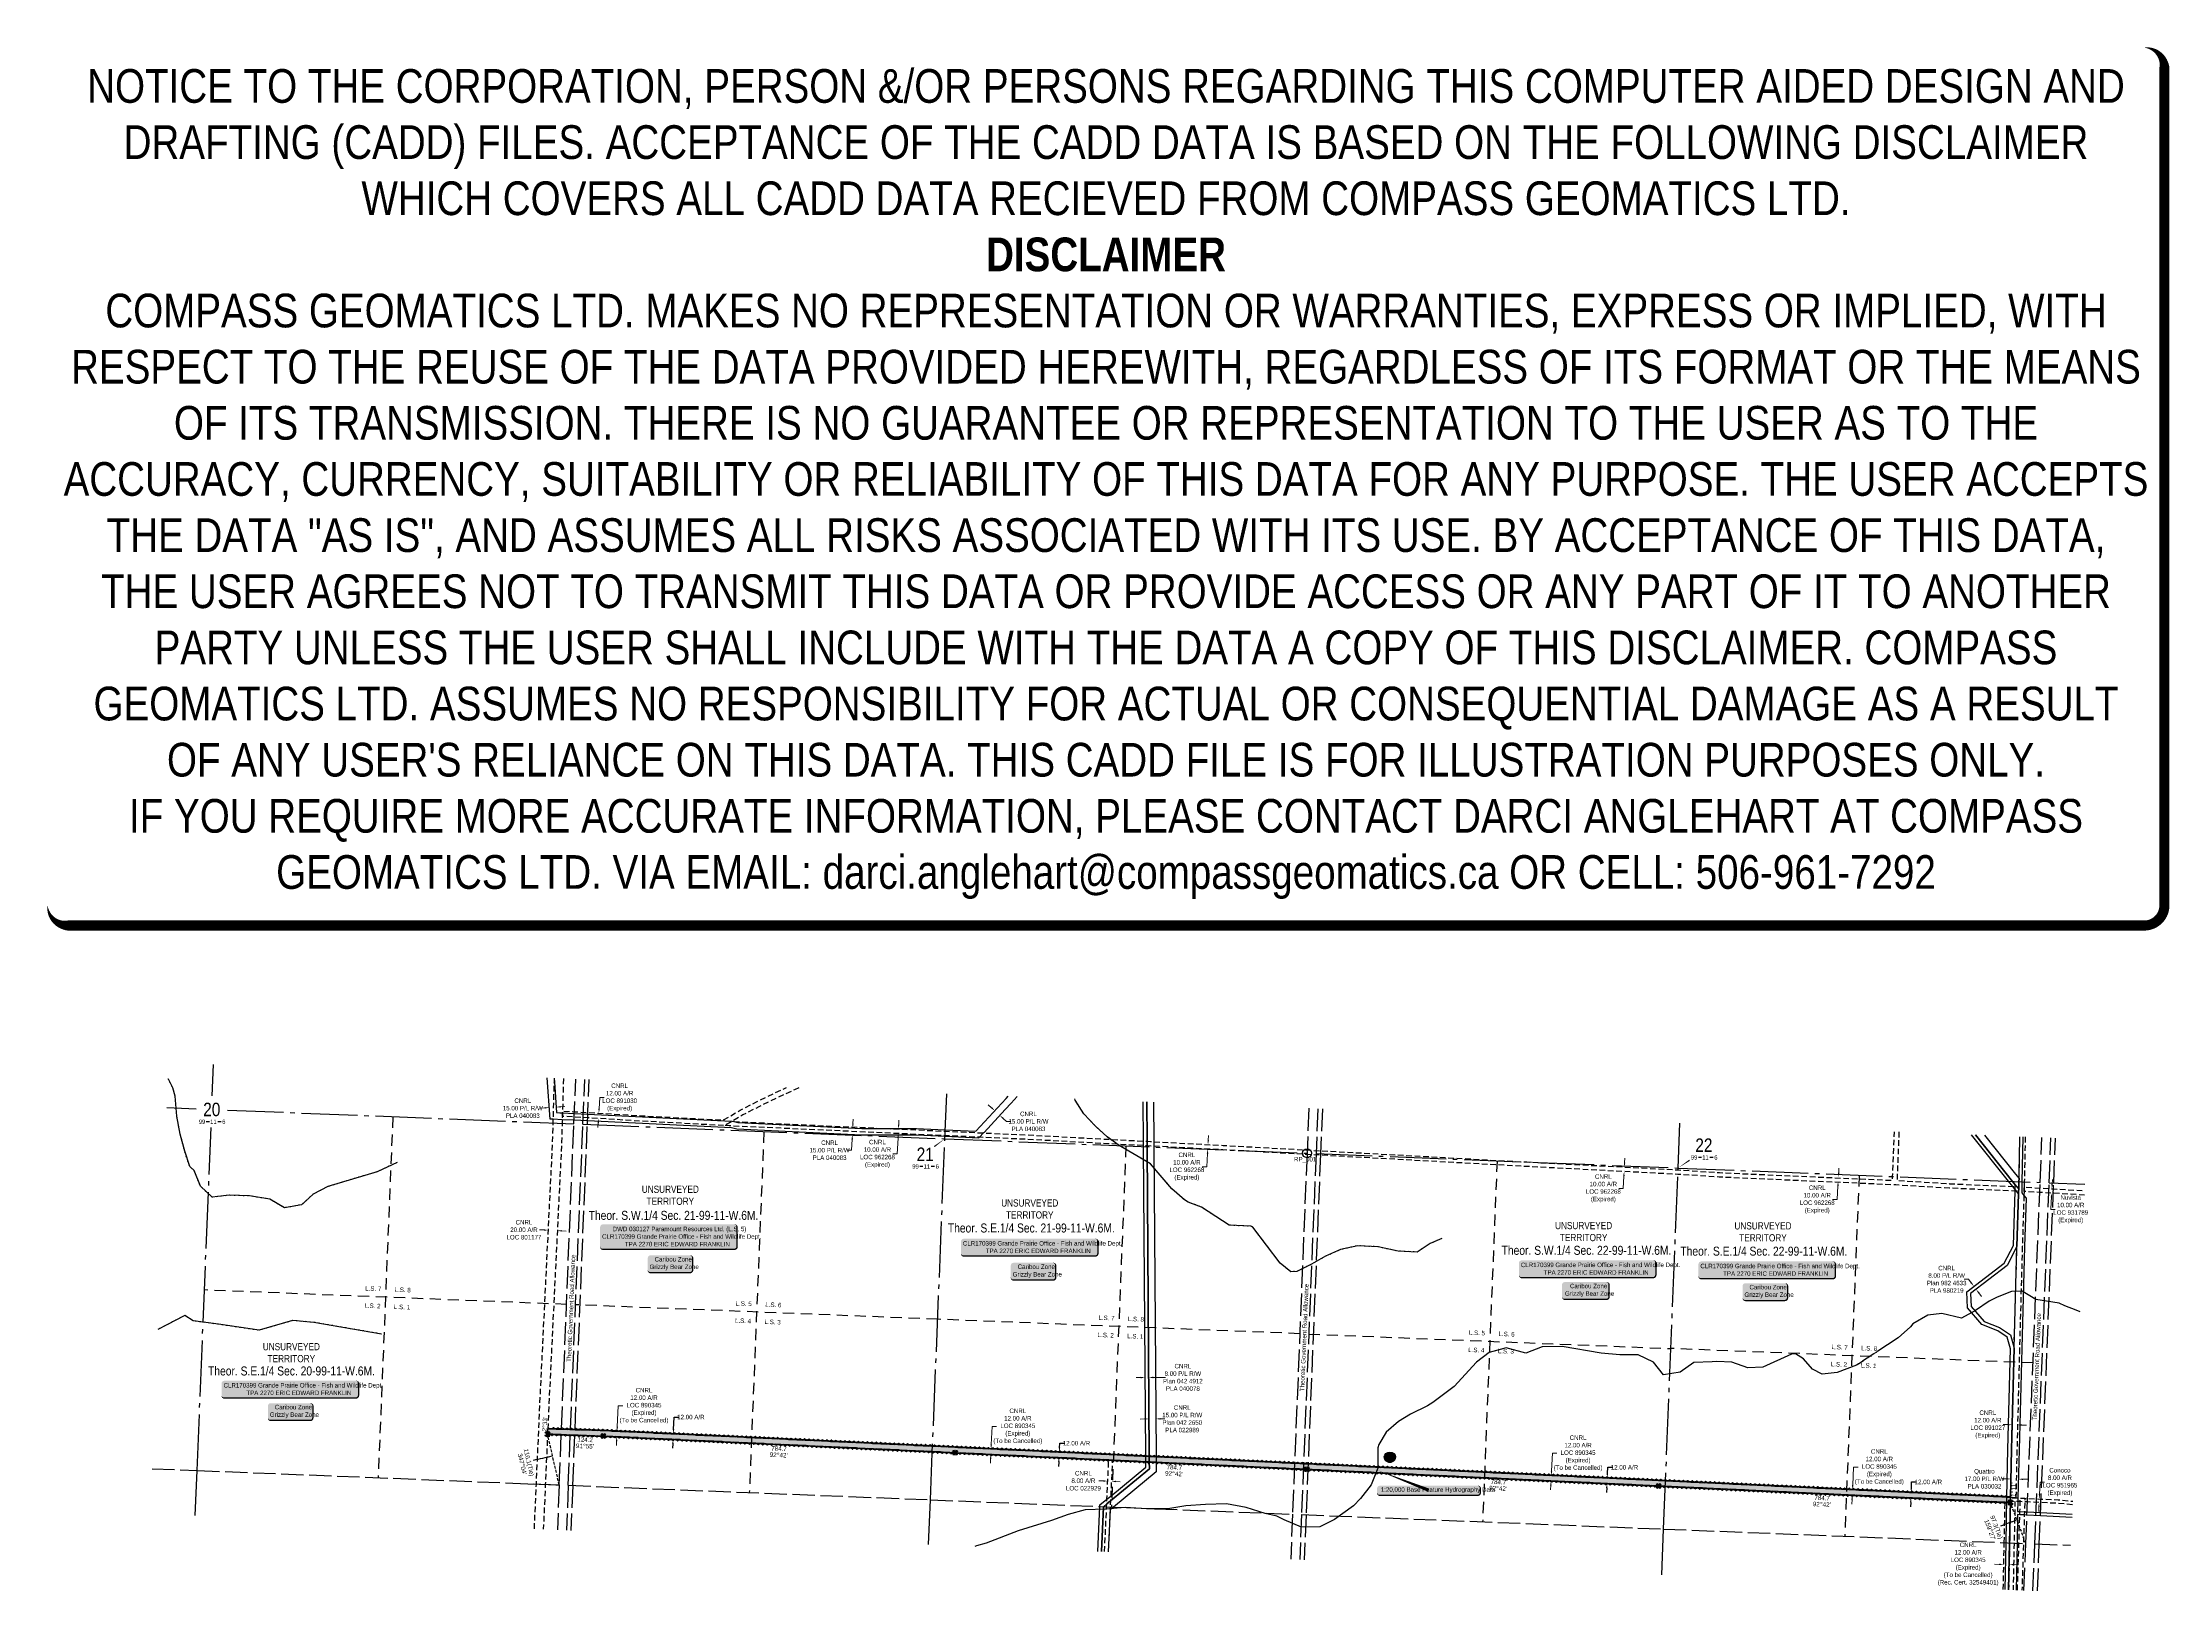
# Model space of a CAD drawing. Extents: x 334444 to 339182, y 6387110 to 6390597.
import ezdxf
from ezdxf.enums import TextEntityAlignment as Align

# ---------------------------------------------------------------- set-up
doc = ezdxf.new("R2010")
doc.units = 0
doc.header["$LTSCALE"] = 5
for name, pattern in [('0', [1, 1, 0]), ('foc-ACCESSROAD', [3.75, 2.5, -1.25]), ('foc-LSD', [8, 5, -3]), ('foc-QUARTERLINE', [33, 25, -3, 2, -3]), ('foc-TIELINE', [1.875, 1.25, -0.625]), ('foc-UNSURVEYED', [12.5, 10, -2.5]), ('foc-WHEELTRACKS', [2, 0.4, -1.6])]:
    doc.linetypes.add(name, pattern=pattern)
for name, color, linetype in [('10', 1, 'Continuous'), ('35', 37, 'Continuous'), ('9', 3, 'Continuous'), ('AS-WILDLIFE-BLOCK', 131, 'Continuous'), ('C-AR', 13, 'foc-ACCESSROAD'), ('C-L13', 13, 'Continuous'), ('C-RW', 13, 'Continuous'), ('C-SYMBOL', 7, 'Continuous'), ('F-AR', 190, 'foc-ACCESSROAD'), ('F-RW', 190, 'Continuous'), ('L-BD', 7, 'Continuous'), ('L-MON', 1, 'Continuous'), ('L-QSEC', 8, 'foc-QUARTERLINE'), ('L-ROAD-T', 7, 'Continuous'), ('L-SECLBL', 7, 'Continuous'), ('L-SECTION-LSD', 7, 'foc-LSD'), ('L-TIE', 7, 'foc-TIELINE'), ('L-UNS-T', 3, 'Continuous'), ('L-USEC', 7, 'foc-UNSURVEYED'), ('P-CROSSINGS', 250, 'Continuous'), ('P-PROPOSED', 10, 'Continuous'), ('P-PROPOSED-H', 21, 'Continuous'), ('P-TXT', 4, 'Continuous'), ('T-BUSH', 110, '0'), ('T-WATER', 160, 'Continuous'), ('T-WATER-P3', 160, 'foc-WHEELTRACKS'), ('T-WATER-T', 170, 'Continuous')]:
    doc.layers.add(name, color=color, linetype=linetype)
for name, color, linetype, lineweight in [('C-AR-T', 13, 'Continuous', 9), ('C-RW-T', 13, 'Continuous', 9), ('F-AR-T', 190, 'Continuous', 9), ('F-RW-T', 190, 'Continuous', 9)]:
    doc.layers.add(name, color=color, linetype=linetype, lineweight=lineweight)
doc.layers.add('DISCLAIMER', color=7, linetype='Continuous', plot=False)
doc.styles.add('100L', font='ARIALN.TTF', dxfattribs={"height": 11})
doc.styles.add('175L', font='ARIALN.TTF', dxfattribs={"height": 20})
doc.styles.add('80', font='ARIALN.TTF', dxfattribs={"height": 10})
doc.styles.add('80CG', font='ARIALN.TTF', dxfattribs={"height": 10})
doc.styles.add('80L', font='ARIALN.TTF', dxfattribs={"height": 10})
doc.styles.add('Crossing', font='ARIALN.TTF', dxfattribs={"height": 10})
doc.styles.add('foc-LtypeFont', font='ARIALN.TTF', dxfattribs={"height": 7.35})
doc.styles.add('SIMPLEX', font='ARIALN.TTF')
doc.linetypes.add('foc-TOPO-flowdirection-NOLINE', pattern='A,0,[">",foc-LtypeFont,S=0.3,R=0,X=0,Y=-0.945],-20,[">",foc-LtypeFont,S=0.3,R=0,X=0,Y=-0.945],0', length=20)
doc.dimstyles.new('Compass 5 000', dxfattribs={"dimscale": 5, "dimtxt": 9, "dimasz": 2, "dimexe": 0.2, "dimexo": 0.0625, "dimgap": 0.5, "dimtad": 0, "dimtih": 1, "dimtoh": 1, "dimzin": 0, "dimdsep": 46, "dimtxsty": '80CG', "dimcen": 0.1, "dimse1": 1, "dimse2": 1, "dimclrd": 256, "dimclrt": 256, "dimaunit": 1, "dimadec": 4, "dimazin": 0, "dimtfac": 0.06, "dimtofl": 0, "dimtmove": 0, "dimatfit": 1, "dimfxl": 0.2, "dimtolj": 1, "dimtzin": 0, "dimlwd": -1, "dimarcsym": 0})

# ---------------------------------------------------------------- blocks, each defined once
blk = doc.blocks.new('L-SECLBL')
at = {"layer": '9', "color": 7}
for p, q in [((-5.1, -27.8), (-12.3, -27.8)), ((20.7, -27.8), (13.5, -27.8))]:
    blk.add_line(p, q, dxfattribs=at)
at = {"layer": '10', "color": 2, "style": 'SIMPLEX'}
blk.add_attdef('SEC', text='', height=30, dxfattribs=at).set_placement((0, 0), align=Align.MIDDLE)
at = {"layer": '10', "color": 5, "style": '80L'}
blk.add_attdef('TWP', text='', height=9.5, dxfattribs=at).set_placement((-14.4, -27.4), align=Align.MIDDLE_RIGHT)
blk.add_attdef('RGE', text='', height=9.5, dxfattribs=at).set_placement((3.6, -27.4), align=Align.MIDDLE_CENTER)
blk.add_attdef('MER', text='', height=9.5, dxfattribs=at).set_placement((23.2, -27.4), align=Align.MIDDLE_LEFT)
blk = doc.blocks.new('*U647')
h = blk.add_hatch(color=255)
edge = h.paths.add_edge_path()
edge.add_line((-44, -20), (44, -20))
edge.add_arc((44, -14), 6, 270, 360)
edge.add_line((50, -14), (50, 12.5))
edge.add_arc((44, 12.5), 6, 0, 90)
edge.add_line((44, 18.5), (-44, 18.5))
edge.add_arc((-44, 12.5), 6, 90, 180)
edge.add_line((-50, 12.5), (-50, -14))
edge.add_arc((-44, -14), 6, 180, 270)
at = {"color": 131, "flags": 128}
blk.add_lwpolyline([(-44, -20, 3, 3, 0), (44, -20, 3, 3, 0.414214), (50, -14, 3, 3, 0), (50, 12.5, 3, 0, 0.414214), (44, 18.5, 0, 0, 0), (-44, 18.5, 0, 0, 0.414214), (-50, 12.5, 0, 0, 0), (-50, -14, 0, 3, 0.414214)], format="xyseb", close=True, dxfattribs=at)
at = {"color": 131, "style": '80'}
blk.add_attdef('ENTER_TEXT_001', (-36, -5), '', height=10, dxfattribs=at)
blk = doc.blocks.new('*U602')
h = blk.add_hatch(color=255)
edge = h.paths.add_edge_path()
edge.add_line((-146.5, -20), (146.5, -20))
edge.add_arc((146.5, -14), 6, 270, 360)
edge.add_line((152.5, -14), (152.5, 12.5))
edge.add_arc((146.5, 12.5), 6, 0, 90)
edge.add_line((146.5, 18.5), (-146.5, 18.5))
edge.add_arc((-146.5, 12.5), 6, 90, 180)
edge.add_line((-152.5, 12.5), (-152.5, -14))
edge.add_arc((-146.5, -14), 6, 180, 270)
at = {"color": 44, "flags": 128}
blk.add_lwpolyline([(-146.5, -20, 3, 3, 0), (146.5, -20, 3, 3, 0.414214), (152.5, -14, 3, 3, 0), (152.5, 12.5, 3, 0, 0.414214), (146.5, 18.5, 0, 0, 0), (-146.5, 18.5, 0, 0, 0.414214), (-152.5, 12.5, 0, 0, 0), (-152.5, -14, 0, 3, 0.414214)], format="xyseb", close=True, dxfattribs=at)
at = {"color": 44, "style": '80'}
blk.add_attdef('ENTER_TEXT_001', (-36, -5), '', height=10, dxfattribs=at)
blk = doc.blocks.new('*U646')
h = blk.add_hatch(color=255)
edge = h.paths.add_edge_path()
edge.add_line((-46.5, -20), (46.5, -20))
edge.add_arc((46.5, -14), 6, 270, 360)
edge.add_line((52.5, -14), (52.5, 12.5))
edge.add_arc((46.5, 12.5), 6, 0, 90)
edge.add_line((46.5, 18.5), (-46.5, 18.5))
edge.add_arc((-46.5, 12.5), 6, 90, 180)
edge.add_line((-52.5, 12.5), (-52.5, -14))
edge.add_arc((-46.5, -14), 6, 180, 270)
at = {"color": 131, "flags": 128}
blk.add_lwpolyline([(-46.5, -20, 3, 3, 0), (46.5, -20, 3, 3, 0.414214), (52.5, -14, 3, 3, 0), (52.5, 12.5, 3, 0, 0.414214), (46.5, 18.5, 0, 0, 0), (-46.5, 18.5, 0, 0, 0.414214), (-52.5, 12.5, 0, 0, 0), (-52.5, -14, 0, 3, 0.414214)], format="xyseb", close=True, dxfattribs=at)
at = {"color": 131, "style": '80'}
blk.add_attdef('ENTER_TEXT_001', (-36, -5), '', height=10, dxfattribs=at)
blk = doc.blocks.new('*U648')
h = blk.add_hatch(color=255)
edge = h.paths.add_edge_path()
edge.add_line((-44, -20), (44, -20))
edge.add_arc((44, -14), 6, 270, 360)
edge.add_line((50, -14), (50, 12.5))
edge.add_arc((44, 12.5), 6, 0, 90)
edge.add_line((44, 18.5), (-44, 18.5))
edge.add_arc((-44, 12.5), 6, 90, 180)
edge.add_line((-50, 12.5), (-50, -14))
edge.add_arc((-44, -14), 6, 180, 270)
at = {"color": 131, "flags": 128}
blk.add_lwpolyline([(-44, -20, 3, 3, 0), (44, -20, 3, 3, 0.414214), (50, -14, 3, 3, 0), (50, 12.5, 3, 0, 0.414214), (44, 18.5, 0, 0, 0), (-44, 18.5, 0, 0, 0.414214), (-50, 12.5, 0, 0, 0), (-50, -14, 0, 3, 0.414214)], format="xyseb", close=True, dxfattribs=at)
at = {"color": 131, "style": '80'}
blk.add_attdef('ENTER_TEXT_001', (-36, -5), '', height=10, dxfattribs=at)
blk = doc.blocks.new('*D603')
at = {"layer": 'C-AR-T', "transparency": 16777216}
for p, q in [((338476.6, 6387384.3), (338478.5, 6387424.5)), ((338478.5, 6387424.5), (338488.5, 6387424.5)), ((338475.1, 6387352.3), (338474.6, 6387342.3))]:
    blk.add_line(p, q, dxfattribs=at)
for points in [[(338475, 6387384.4), (338478.3, 6387384.2), (338476.2, 6387374.3)], [(338473.5, 6387352.4), (338476.8, 6387352.3), (338475.6, 6387362.3)]]:
    blk.add_solid(points, dxfattribs=at)
at = {"layer": 'C-AR-T', "transparency": 16777216, "insert": (338535.9, 6387424.5), "char_height": 10, "attachment_point": 5, "style": '80CG'}
blk.add_mtext('\\A1;CNRL\\P12.00 A/R\\PLOC 890345\\P(Expired)\\P(To be Cancelled)', dxfattribs=at)
blk = doc.blocks.new('*D604')
at = {"layer": 'F-RW-T', "transparency": 16777216}
for p, q in [((338819.1, 6387398.3), (338809.1, 6387398.5)), ((338855.7, 6387397.6), (338865.7, 6387397.4))]:
    blk.add_line(p, q, dxfattribs=at)
for points in [[(338819.1, 6387400), (338819, 6387396.7), (338829.1, 6387398.1)], [(338855.8, 6387399.2), (338855.7, 6387395.9), (338845.7, 6387397.8)]]:
    blk.add_solid(points, dxfattribs=at)
at = {"layer": 'F-RW-T', "transparency": 16777216, "insert": (338770, 6387398.5), "char_height": 10, "attachment_point": 5, "style": '80CG'}
blk.add_mtext('\\A1;Quattro\\P17.00 P/L R/W\\PPLA 030032', dxfattribs=at)
blk = doc.blocks.new('*D605')
at = {"layer": 'C-RW-T', "transparency": 16777216}
for p, q in [((336807.2, 6387393.8), (336797.2, 6387394.2)), ((336835.1, 6387392.5), (336845.1, 6387392.1))]:
    blk.add_line(p, q, dxfattribs=at)
for points in [[(336807.2, 6387395.5), (336807.1, 6387392.1), (336817.2, 6387393.3)], [(336835.2, 6387394.2), (336835.1, 6387390.9), (336825.2, 6387393)]]:
    blk.add_solid(points, dxfattribs=at)
at = {"layer": 'C-RW-T', "transparency": 16777216, "insert": (336762.9, 6387394.2), "char_height": 10, "attachment_point": 5, "style": '80CG'}
blk.add_mtext('\\A1;CNRL\\P8.00 A/R\\PLOC 022929', dxfattribs=at)
blk = doc.blocks.new('*D606')
at = {"layer": 'C-AR-T', "transparency": 16777216}
for p, q in [((336557.6, 6387475), (336559.5, 6387515.1)), ((336559.5, 6387515.1), (336569.5, 6387515.1)), ((336556.1, 6387443), (336555.6, 6387433.1))]:
    blk.add_line(p, q, dxfattribs=at)
for points in [[(336555.9, 6387475.1), (336559.3, 6387474.9), (336557.1, 6387465)], [(336554.4, 6387443.1), (336557.8, 6387443), (336556.6, 6387453)]]:
    blk.add_solid(points, dxfattribs=at)
at = {"layer": 'C-AR-T', "transparency": 16777216, "insert": (336616.8, 6387515.1), "char_height": 10, "attachment_point": 5, "style": '80CG'}
blk.add_mtext('\\A1;CNRL\\P12.00 A/R\\PLOC 890345\\P(Expired)\\P(To be Cancelled)', dxfattribs=at)
blk = doc.blocks.new('*D607')
at = {"layer": 'C-AR-T', "transparency": 16777216}
for p, q in [((337805.6, 6387416), (337807.5, 6387455.3)), ((337807.5, 6387455.3), (337817.5, 6387455.3)), ((337804.1, 6387384.1), (337803.7, 6387374.1))]:
    blk.add_line(p, q, dxfattribs=at)
for points in [[(337802.5, 6387384.1), (337805.8, 6387384), (337804.6, 6387394)], [(337804, 6387416.1), (337807.3, 6387415.9), (337805.2, 6387406)]]:
    blk.add_solid(points, dxfattribs=at)
at = {"layer": 'C-AR-T', "transparency": 16777216, "insert": (337864.8, 6387455.3), "char_height": 10, "attachment_point": 5, "style": '80CG'}
blk.add_mtext('\\A1;CNRL\\P12.00 A/R\\PLOC 890345\\P(Expired)\\P(To be Cancelled)', dxfattribs=at)
blk = doc.blocks.new('*D608')
at = {"layer": 'C-RW-T', "transparency": 16777216}
for p, q in [((336899, 6387531.8), (336889, 6387531.7)), ((336934, 6387532.1), (336944, 6387532.1))]:
    blk.add_line(p, q, dxfattribs=at)
for points in [[(336899, 6387533.5), (336899, 6387530.1), (336909, 6387531.9)], [(336934, 6387533.7), (336934, 6387530.4), (336924, 6387532)]]:
    blk.add_solid(points, dxfattribs=at)
at = {"layer": 'C-RW-T', "transparency": 16777216, "insert": (336983.1, 6387532.1), "char_height": 10, "attachment_point": 5, "style": '80CG'}
blk.add_mtext('\\A1;CNRL\\P15.00 P/L R/W\\PPlan 042 2650\\PPLA 022989', dxfattribs=at)
blk = doc.blocks.new('*D609')
at = {"layer": 'C-AR-T', "transparency": 16777216}
for p, q in [((336890.4, 6387624), (336880.4, 6387623.9)), ((336918.4, 6387624.2), (336945.8, 6387624.4))]:
    blk.add_line(p, q, dxfattribs=at)
for points in [[(336890.3, 6387625.7), (336890.4, 6387622.3), (336900.4, 6387624.1)], [(336918.3, 6387625.9), (336918.4, 6387622.5), (336908.4, 6387624.1)]]:
    blk.add_solid(points, dxfattribs=at)
at = {"layer": 'C-AR-T', "transparency": 16777216, "insert": (336984.5, 6387624.4), "char_height": 10, "width": 367.144, "attachment_point": 5, "style": '80CG'}
blk.add_mtext('\\A1;CNRL\\P8.00 P/L R/W\\PPlan 042 4912\\PPLA 040078', dxfattribs=at)
blk = doc.blocks.new('*D610')
at = {"layer": 'C-AR-T', "transparency": 16777216}
for p, q in [((338821.8, 6387519.1), (338811.8, 6387519.3)), ((338853.8, 6387518.3), (338863.8, 6387518))]:
    blk.add_line(p, q, dxfattribs=at)
for points in [[(338821.9, 6387520.7), (338821.8, 6387517.4), (338831.8, 6387518.8)], [(338853.8, 6387519.9), (338853.8, 6387516.6), (338843.8, 6387518.5)]]:
    blk.add_solid(points, dxfattribs=at)
at = {"layer": 'C-AR-T', "transparency": 16777216, "insert": (338777.5, 6387519.3), "char_height": 10, "attachment_point": 5, "style": '80CG'}
blk.add_mtext('\\A1;CNRL\\P12.00 A/R\\PLOC 891027\\P(Expired)', dxfattribs=at)
blk = doc.blocks.new('*D611')
at = {"layer": 'F-AR-T', "transparency": 16777216}
for p, q in [((338892.7, 6387363.7), (338893.9, 6387391.1)), ((338893.9, 6387391.1), (338903.9, 6387391.1)), ((338891.4, 6387335.7), (338890.9, 6387325.8))]:
    blk.add_line(p, q, dxfattribs=at)
for points in [[(338889.7, 6387335.8), (338893, 6387335.7), (338891.8, 6387345.7)], [(338891, 6387363.8), (338894.3, 6387363.6), (338892.2, 6387353.7)]]:
    blk.add_solid(points, dxfattribs=at)
at = {"layer": 'F-AR-T', "transparency": 16777216, "insert": (338938.2, 6387391.1), "char_height": 10, "attachment_point": 5, "style": '80CG'}
blk.add_mtext('\\A1;Conoco\\P8.00 A/R\\PLOC 951965\\P(Expired)', dxfattribs=at)
blk = doc.blocks.new('*D612')
at = {"layer": 'C-AR-T', "transparency": 16777216}
for p, q in [((338445.4, 6388080.5), (338446, 6388090.5)), ((338443.6, 6388050.6), (338441.8, 6388020.2)), ((338441.8, 6388020.2), (338431.8, 6388020.2))]:
    blk.add_line(p, q, dxfattribs=at)
for points in [[(338443.7, 6388080.6), (338447.1, 6388080.4), (338444.8, 6388070.6)], [(338441.9, 6388050.7), (338445.3, 6388050.5), (338444.2, 6388060.6)]]:
    blk.add_solid(points, dxfattribs=at)
at = {"layer": 'C-AR-T', "transparency": 16777216, "insert": (338397.5, 6388020.2), "char_height": 10, "attachment_point": 5, "style": '80CG'}
blk.add_mtext('\\A1;CNRL\\P10.00 A/R\\PLOC 962268\\P(Expired)', dxfattribs=at)
blk = doc.blocks.new('*D613')
at = {"layer": 'C-AR-T', "transparency": 16777216}
for p, q in [((337968.4, 6388102.7), (337968.9, 6388112.7)), ((337965.4, 6388045.1), (337955.4, 6388045.1)), ((337966.8, 6388072.7), (337965.4, 6388045.1))]:
    blk.add_line(p, q, dxfattribs=at)
for points in [[(337965.2, 6388072.8), (337968.5, 6388072.6), (337967.4, 6388082.7)], [(337966.7, 6388102.8), (337970.1, 6388102.6), (337967.9, 6388092.7)]]:
    blk.add_solid(points, dxfattribs=at)
at = {"layer": 'C-AR-T', "transparency": 16777216, "insert": (337921.1, 6388045.1), "char_height": 10, "attachment_point": 5, "style": '80CG'}
blk.add_mtext('\\A1;CNRL\\P10.00 A/R\\PLOC 962268\\P(Expired)', dxfattribs=at)
blk = doc.blocks.new('*D614')
at = {"layer": 'C-AR-T', "transparency": 16777216}
for p, q in [((337040.9, 6388152.8), (337041.5, 6388162.8)), ((337037.8, 6388093.5), (337027.8, 6388093.5)), ((337039.3, 6388122.8), (337037.8, 6388093.5))]:
    blk.add_line(p, q, dxfattribs=at)
for points in [[(337037.7, 6388122.9), (337041, 6388122.7), (337039.9, 6388132.8)], [(337039.3, 6388152.9), (337042.6, 6388152.7), (337040.4, 6388142.8)]]:
    blk.add_solid(points, dxfattribs=at)
at = {"layer": 'C-AR-T', "transparency": 16777216, "insert": (336993.4, 6388093.5), "char_height": 10, "attachment_point": 5, "style": '80CG'}
blk.add_mtext('\\A1;CNRL\\P10.00 A/R\\PLOC 962268\\P(Expired)', dxfattribs=at)
blk = doc.blocks.new('*D616')
at = {"layer": 'C-RW-T', "transparency": 16777216}
for p, q in [((336249.5, 6388189.6), (336250, 6388199.5)), ((336246.6, 6388130.3), (336236.6, 6388130.3)), ((336247.8, 6388154.6), (336246.6, 6388130.3))]:
    blk.add_line(p, q, dxfattribs=at)
for points in [[(336247.9, 6388189.6), (336251.2, 6388189.5), (336249, 6388179.6)], [(336246.2, 6388154.7), (336249.5, 6388154.5), (336248.3, 6388164.6)]]:
    blk.add_solid(points, dxfattribs=at)
at = {"layer": 'C-RW-T', "transparency": 16777216, "insert": (336197.5, 6388130.3), "char_height": 10, "attachment_point": 5, "style": '80CG'}
blk.add_mtext('\\A1;CNRL\\P15.00 P/L R/W\\PPLA 040083', dxfattribs=at)
blk = doc.blocks.new('*D617')
at = {"layer": 'C-AR-T', "transparency": 16777216}
for p, q in [((335561, 6387952.6), (335551, 6387953.1)), ((335601, 6387950.7), (335611, 6387950.2))]:
    blk.add_line(p, q, dxfattribs=at)
for points in [[(335561.1, 6387954.3), (335561, 6387950.9), (335571, 6387952.1)], [(335601.1, 6387952.3), (335600.9, 6387949), (335591, 6387951.1)]]:
    blk.add_solid(points, dxfattribs=at)
at = {"layer": 'C-AR-T', "transparency": 16777216, "insert": (335516.7, 6387953.1), "char_height": 10, "attachment_point": 5, "style": '80CG'}
blk.add_mtext('\\A1;CNRL\\P20.00 A/R\\PLOC 801177', dxfattribs=at)
blk = doc.blocks.new('*D618')
at = {"layer": 'C-RW-T', "transparency": 16777216}
for p, q in [((338734.5, 6387842.8), (338724.5, 6387842.8)), ((338740.6, 6387834.9), (338734.5, 6387842.8)), ((338757.5, 6387812.6), (338763.6, 6387804.7))]:
    blk.add_line(p, q, dxfattribs=at)
for points in [[(338741.9, 6387835.9), (338739.2, 6387833.9), (338746.6, 6387826.9)], [(338758.9, 6387813.6), (338756.2, 6387811.6), (338751.5, 6387820.6)]]:
    blk.add_solid(points, dxfattribs=at)
at = {"layer": 'C-RW-T', "transparency": 16777216, "insert": (338685.8, 6387842.8), "char_height": 10, "attachment_point": 5, "style": '80CG'}
blk.add_mtext('\\A1;CNRL\\P8.00 P/L R/W\\PPlan 982 4633\\PPLA 980219', dxfattribs=at)
blk = doc.blocks.new('*D619')
at = {"layer": 'C-RW-T', "transparency": 16777216}
for p, q in [((338920.8, 6388055), (338921.3, 6388065)), ((338917.9, 6387998.4), (338918.7, 6388015.1)), ((338927.9, 6387998.4), (338917.9, 6387998.4)), ((338919.2, 6388025.1), (338918.7, 6388015.1))]:
    blk.add_line(p, q, dxfattribs=at)
for points in [[(338917.6, 6388025.1), (338920.9, 6388025), (338919.7, 6388035)], [(338919.1, 6388055.1), (338922.4, 6388054.9), (338920.2, 6388045)]]:
    blk.add_solid(points, dxfattribs=at)
at = {"layer": 'C-RW-T', "transparency": 16777216, "insert": (338962.2, 6387998.4), "char_height": 10, "attachment_point": 5, "style": '80CG'}
blk.add_mtext('\\A1;Nuvista\\P10.00 A/R\\PLOC 931789\\P(Expired)', dxfattribs=at)
blk = doc.blocks.new('TEMP')
h = blk.add_hatch(color=255)
h.dxf.hatch_style = 1
h.paths.add_polyline_path([(0, 0.25), (-0.67, 1.15), (-0.67, 0.67), (-1.15, 0.67), (-0.25, 0), (-1.15, -0.67), (-0.67, -0.67), (-0.67, -1.15), (0, -0.25), (0.67, -1.15), (0.67, -0.67), (1.15, -0.67), (0.25, 0), (1.15, 0.67), (0.67, 0.67), (0.67, 1.15)])
h.paths.add_polyline_path([(0.57, 0.85), (0.57, 0.57), (0.85, 0.57), (0.08, 0), (0.85, -0.57), (0.57, -0.57), (0.57, -0.85), (0, -0.08), (-0.57, -0.85), (-0.57, -0.57), (-0.85, -0.57), (-0.08, 0), (-0.85, 0.57), (-0.57, 0.57), (-0.57, 0.85), (0, 0.08)], flags=16)
h = blk.add_hatch(color=1)
h.dxf.hatch_style = 1
h.paths.add_polyline_path([(0, 0.08), (-0.57, 0.85), (-0.57, 0.57), (-0.85, 0.57), (-0.08, 0), (-0.85, -0.57), (-0.57, -0.57), (-0.57, -0.85), (0, -0.08), (0.57, -0.85), (0.57, -0.57), (0.85, -0.57), (0.08, 0), (0.85, 0.57), (0.57, 0.57), (0.57, 0.85)])
at = {"color": 1}
for p, q in [((-0.08, 0), (0.08, 0)), ((0, 0.08), (0, -0.08))]:
    blk.add_line(p, q, dxfattribs=at)
at = {"color": 255, "flags": 128}
blk.add_lwpolyline([(-0.25, 0), (-1.15, 0.67), (-0.67, 0.67), (-0.67, 1.15), (0, 0.25), (0.67, 1.15), (0.67, 0.67), (1.15, 0.67), (0.25, 0), (1.15, -0.67), (0.67, -0.67), (0.67, -1.15), (0, -0.25), (-0.67, -1.15), (-0.67, -0.67), (-1.15, -0.67)], close=True, dxfattribs=at)
at = {"color": 1, "flags": 128}
blk.add_lwpolyline([(-0.08, 0), (-0.85, 0.57), (-0.57, 0.57), (-0.57, 0.85), (0, 0.08), (0.57, 0.85), (0.57, 0.57), (0.85, 0.57), (0.08, 0), (0.85, -0.57), (0.57, -0.57), (0.57, -0.85), (0, -0.08), (-0.57, -0.85), (-0.57, -0.57), (-0.85, -0.57)], close=True, dxfattribs=at)
blk = doc.blocks.new('*D630')
at = {"layer": 'P-TXT', "transparency": 16777216}
for p, q in [((335849.9, 6387508.5), (335851.2, 6387536)), ((335851.2, 6387536), (335861.2, 6387536)), ((335848.4, 6387476.5), (335847.9, 6387466.5))]:
    blk.add_line(p, q, dxfattribs=at)
for points in [[(335846.7, 6387476.6), (335850, 6387476.4), (335848.8, 6387486.5)], [(335848.2, 6387508.5), (335851.5, 6387508.4), (335849.4, 6387498.5)]]:
    blk.add_solid(points, dxfattribs=at)
at = {"layer": 'P-TXT', "transparency": 16777216, "insert": (335888.5, 6387536), "char_height": 10, "attachment_point": 5, "style": '80CG'}
blk.add_mtext('\\A1;12.00 A/R', dxfattribs=at)
blk = doc.blocks.new('*D631')
at = {"layer": 'P-TXT', "transparency": 16777216}
for p, q in [((336709.6, 6387467.8), (336710.1, 6387477.8)), ((336710.1, 6387477.8), (336720.1, 6387477.8)), ((336708.1, 6387435.9), (336707.6, 6387425.9))]:
    blk.add_line(p, q, dxfattribs=at)
for points in [[(336708, 6387467.9), (336711.3, 6387467.7), (336709.2, 6387457.8)], [(336706.4, 6387435.9), (336709.8, 6387435.8), (336708.6, 6387445.8)]]:
    blk.add_solid(points, dxfattribs=at)
at = {"layer": 'P-TXT', "transparency": 16777216, "insert": (336747.4, 6387477.8), "char_height": 10, "attachment_point": 5, "style": '80CG'}
blk.add_mtext('\\A1;12.00 A/R', dxfattribs=at)
blk = doc.blocks.new('*D632')
at = {"layer": 'P-TXT', "transparency": 16777216}
for p, q in [((337930.2, 6387410.1), (337930.8, 6387424.1)), ((337930.8, 6387424.1), (337940.8, 6387424.1)), ((337928.6, 6387378.1), (337928.2, 6387368.2))]:
    blk.add_line(p, q, dxfattribs=at)
for points in [[(337927, 6387378.2), (337930.3, 6387378.1), (337929.1, 6387388.1)], [(337928.5, 6387410.2), (337931.8, 6387410), (337929.7, 6387400.1)]]:
    blk.add_solid(points, dxfattribs=at)
at = {"layer": 'P-TXT', "transparency": 16777216, "insert": (337968.1, 6387424.1), "char_height": 10, "attachment_point": 5, "style": '80CG'}
blk.add_mtext('\\A1;12.00 A/R', dxfattribs=at)
blk = doc.blocks.new('*D633')
at = {"layer": 'P-TXT', "transparency": 16777216}
for p, q in [((338607.2, 6387378.1), (338607.8, 6387391.5)), ((338607.8, 6387391.5), (338617.8, 6387391.5)), ((338605.7, 6387346.1), (338605.2, 6387336.2))]:
    blk.add_line(p, q, dxfattribs=at)
for points in [[(338605.5, 6387378.2), (338608.9, 6387378), (338606.7, 6387368.1)], [(338604, 6387346.2), (338607.4, 6387346.1), (338606.2, 6387356.1)]]:
    blk.add_solid(points, dxfattribs=at)
at = {"layer": 'P-TXT', "transparency": 16777216, "insert": (338645.1, 6387391.5), "char_height": 10, "attachment_point": 5, "style": '80CG'}
blk.add_mtext('\\A1;12.00 A/R', dxfattribs=at)
blk = doc.blocks.new('*D634')
at = {"layer": 'C-AR-T', "transparency": 16777216}
for p, q in [((335724.5, 6387514.4), (335726.7, 6387561.1)), ((335726.7, 6387561.1), (335736.7, 6387561.1)), ((335723, 6387482.4), (335722.5, 6387472.4))]:
    blk.add_line(p, q, dxfattribs=at)
for points in [[(335722.9, 6387514.5), (335726.2, 6387514.3), (335724.1, 6387504.4)], [(335721.4, 6387482.5), (335724.7, 6387482.3), (335723.5, 6387492.4)]]:
    blk.add_solid(points, dxfattribs=at)
at = {"layer": 'C-AR-T', "transparency": 16777216, "insert": (335784.1, 6387561.1), "char_height": 10, "attachment_point": 5, "style": '80CG'}
blk.add_mtext('\\A1;CNRL\\P12.00 A/R\\PLOC 890345\\P(Expired)\\P(To be Cancelled)', dxfattribs=at)
blk = doc.blocks.new('xing2')
h = blk.add_hatch(color=50)
h.dxf.hatch_style = 1
edge = h.paths.add_edge_path()
edge.add_ellipse((0, 0), major_axis=(-12.5, 0), ratio=0.816297, start_angle=0, end_angle=360)
h = blk.add_hatch(color=250)
h.dxf.hatch_style = 1
edge = h.paths.add_edge_path()
edge.add_ellipse((0, -2), major_axis=(-12.5, 0), ratio=0.816297, start_angle=0, end_angle=180)
edge.add_line((12.5, -2), (12.5, 0))
edge.add_ellipse((0, 0), major_axis=(-12.5, 0), ratio=0.816297, start_angle=0, end_angle=180, ccw=False)
edge.add_line((-12.5, 0), (-12.5, -2))
at = {"color": 250}
blk.add_ellipse((0, 0), major_axis=(-12.5, 0), ratio=0.816297, dxfattribs=at)
blk.add_ellipse((0, -2), major_axis=(-12.5, 0), ratio=0.816297, start_param=0, end_param=3.141593, dxfattribs=at)
at = {"color": 250, "style": 'Crossing'}
blk.add_attdef('CROSSING', text='', height=9, dxfattribs=at).set_placement((0.1, 0), align=Align.MIDDLE_CENTER)
at = {"color": 250, "style": 'Crossing', "flags": 1}
for tag, p in [('DESCRIPTION', (0.1, -25.8)), ('LOCATION', (0.1, -39.3)), ('OWNER', (0.1, -12.5)), ('DWG_REF', (0.1, -52.8))]:
    blk.add_attdef(tag, text='', height=9, dxfattribs=at).set_placement(p, align=Align.MIDDLE_CENTER)
blk = doc.blocks.new('*D639')
at = {"layer": 'C-RW-T', "transparency": 16777216}
for p, q in [((336558.3, 6388224.9), (336550.9, 6388231.6)), ((336584, 6388201.1), (336591.4, 6388194.4)), ((336591.4, 6388194.4), (336601.4, 6388194.4))]:
    blk.add_line(p, q, dxfattribs=at)
for points in [[(336559.4, 6388226.1), (336557.2, 6388223.6), (336565.7, 6388218.1)], [(336585.2, 6388202.4), (336582.9, 6388199.9), (336576.7, 6388207.9)]]:
    blk.add_solid(points, dxfattribs=at)
at = {"layer": 'C-RW-T', "transparency": 16777216, "insert": (336640.5, 6388194.4), "char_height": 10, "attachment_point": 5, "style": '80CG'}
blk.add_mtext('\\A1;CNRL\\P15.00 P/L R/W\\PPLA 040083', dxfattribs=at)
blk = doc.blocks.new('*D640')
at = {"layer": 'C-AR-T', "transparency": 16777216}
for p, q in [((335684.1, 6388222.7), (335685.5, 6388247.3)), ((335685.5, 6388247.3), (335695.5, 6388247.3)), ((335682.1, 6388190.8), (335681.5, 6388180.8))]:
    blk.add_line(p, q, dxfattribs=at)
for points in [[(335682.4, 6388222.8), (335685.7, 6388222.6), (335683.5, 6388212.8)], [(335680.5, 6388190.9), (335683.8, 6388190.7), (335682.8, 6388200.8)]]:
    blk.add_solid(points, dxfattribs=at)
at = {"layer": 'C-AR-T', "transparency": 16777216, "insert": (335729.8, 6388247.3), "char_height": 10, "attachment_point": 5, "style": '80CG'}
blk.add_mtext('\\A1;CNRL\\P12.00 A/R\\PLOC 891030\\P(Expired)', dxfattribs=at)
blk = doc.blocks.new('*D641')
at = {"layer": 'C-AR-T', "transparency": 16777216}
for p, q in [((336351.4, 6388187.3), (336351.8, 6388197.3)), ((336350, 6388157.3), (336348.4, 6388121.9)), ((336348.4, 6388121.9), (336338.4, 6388121.9))]:
    blk.add_line(p, q, dxfattribs=at)
for points in [[(336349.7, 6388187.4), (336353, 6388187.2), (336350.9, 6388177.3)], [(336348.3, 6388157.4), (336351.7, 6388157.3), (336350.5, 6388167.3)]]:
    blk.add_solid(points, dxfattribs=at)
at = {"layer": 'C-AR-T', "transparency": 16777216, "insert": (336304.1, 6388121.9), "char_height": 10, "attachment_point": 5, "style": '80CG'}
blk.add_mtext('\\A1;CNRL\\P10.00 A/R\\PLOC 962268\\P(Expired)', dxfattribs=at)
blk = doc.blocks.new('*U615')
h = blk.add_hatch(color=255)
edge = h.paths.add_edge_path()
edge.add_line((-146.5, -28.5), (146.5, -28.5))
edge.add_arc((146.5, -22.5), 6, 270, 360)
edge.add_line((152.5, -22.5), (152.5, 21))
edge.add_arc((146.5, 21), 6, 0, 90)
edge.add_line((146.5, 27), (-146.5, 27))
edge.add_arc((-146.5, 21), 6, 90, 180)
edge.add_line((-152.5, 21), (-152.5, -22.5))
edge.add_arc((-146.5, -22.5), 6, 180, 270)
at = {"color": 44, "flags": 128}
blk.add_lwpolyline([(-146.5, -28.5, 3, 3, 0), (146.5, -28.5, 3, 3, 0.414214), (152.5, -22.5, 3, 3, 0), (152.5, 21, 3, 0, 0.414214), (146.5, 27, 0, 0, 0), (-146.5, 27, 0, 0, 0.414214), (-152.5, 21, 0, 0, 0), (-152.5, -22.5, 0, 3, 0.414214)], format="xyseb", close=True, dxfattribs=at)
at = {"color": 44, "style": '80'}
blk.add_attdef('ENTER_TEXT_001', (-36, -5), '', height=10, dxfattribs=at)
blk = doc.blocks.new('*U591')
h = blk.add_hatch(color=255)
edge = h.paths.add_edge_path()
edge.add_line((-44, -20), (44, -20))
edge.add_arc((44, -14), 6, 270, 360)
edge.add_line((50, -14), (50, 12.5))
edge.add_arc((44, 12.5), 6, 0, 90)
edge.add_line((44, 18.5), (-44, 18.5))
edge.add_arc((-44, 12.5), 6, 90, 180)
edge.add_line((-50, 12.5), (-50, -14))
edge.add_arc((-44, -14), 6, 180, 270)
at = {"color": 131, "flags": 128}
blk.add_lwpolyline([(-44, -20, 3, 3, 0), (44, -20, 3, 3, 0.414214), (50, -14, 3, 3, 0), (50, 12.5, 3, 0, 0.414214), (44, 18.5, 0, 0, 0), (-44, 18.5, 0, 0, 0.414214), (-50, 12.5, 0, 0, 0), (-50, -14, 0, 3, 0.414214)], format="xyseb", close=True, dxfattribs=at)
at = {"color": 131, "style": '80'}
blk.add_attdef('ENTER_TEXT_001', (-36, -5), '', height=10, dxfattribs=at)
blk = doc.blocks.new('*D642')
at = {"layer": 'C-RW-T', "transparency": 16777216}
for p, q in [((335563.2, 6388224.5), (335553.2, 6388223.8)), ((335598.1, 6388226.9), (335608.1, 6388227.5))]:
    blk.add_line(p, q, dxfattribs=at)
for points in [[(335563.1, 6388226.2), (335563.3, 6388222.9), (335573.2, 6388225.2)], [(335598, 6388228.5), (335598.2, 6388225.2), (335588.1, 6388226.2)]]:
    blk.add_solid(points, dxfattribs=at)
at = {"layer": 'C-RW-T', "transparency": 16777216, "insert": (335514.1, 6388223.8), "char_height": 10, "attachment_point": 5, "style": '80CG'}
blk.add_mtext('\\A1;CNRL\\P15.00 P/L R/W\\PPLA 040083', dxfattribs=at)
blk = doc.blocks.new('*D643')
at = {"layer": 'C-AR-T', "transparency": 16777216}
for p, q in [((338803.1, 6387208), (338792.2, 6387208.3)), ((338835.1, 6387207.4), (338845.1, 6387207.2))]:
    blk.add_line(p, q, dxfattribs=at)
for points in [[(338803.2, 6387209.7), (338803.1, 6387206.4), (338813.1, 6387207.8)], [(338835.2, 6387209), (338835.1, 6387205.7), (338825.1, 6387207.6)]]:
    blk.add_solid(points, dxfattribs=at)
at = {"layer": 'C-AR-T', "transparency": 16777216, "insert": (338733.7, 6387208.3), "char_height": 10, "attachment_point": 5, "style": '80CG'}
blk.add_mtext('\\A1;CNRL\\P12.00 A/R\\PLOC 890345\\P(Expired)\\P(To be Cancelled)\\P(Rec. Cert. 32549401)', dxfattribs=at)
blk = doc.blocks.new('*U652')
h = blk.add_hatch(color=255)
edge = h.paths.add_edge_path()
edge.add_line((-109, -11.5), (109, -11.5))
edge.add_arc((109, -5.5), 6, 270, 360)
edge.add_line((115, -5.5), (115, 4))
edge.add_arc((109, 4), 6, 0, 90)
edge.add_line((109, 10), (-109, 10))
edge.add_arc((-109, 4), 6, 90, 180)
edge.add_line((-115, 4), (-115, -5.5))
edge.add_arc((-109, -5.5), 6, 180, 270)
at = {"color": 170, "flags": 128}
blk.add_lwpolyline([(-109, -11.5, 3, 3, 0), (109, -11.5, 3, 3, 0.414214), (115, -5.5, 3, 3, 0), (115, 4, 3, 0, 0.414214), (109, 10, 0, 0, 0), (-109, 10, 0, 0, 0.414214), (-115, 4, 0, 0, 0), (-115, -5.5, 0, 3, 0.414214)], format="xyseb", close=True, dxfattribs=at)
at = {"color": 170, "style": '80'}
blk.add_attdef('ENTER_TEXT_001', (-26.8, -4.9), '', height=10, dxfattribs=at)
blk = doc.blocks.new('Disclaimer_Legal')
at = {"layer": 'DISCLAIMER', "color": 254, "flags": 128}
blk.add_lwpolyline([(-3612.9, -1104.6, 37.5, 37.5, 0), (4096.1, -1104.6, 37.5, 37.5, 0.414214), (4171.1, -1029.6, 37.5, 37.5, 0), (4171.1, 2078.7, 37.5, 0, 0.414214), (4096.1, 2153.7, 0, 0, 0), (-3612.9, 2153.7, 0, 0, 0.414214), (-3687.9, 2078.7, 0, 0, 0), (-3687.9, -1029.6, 0, 37.5, 0.414214)], format="xyseb", close=True, dxfattribs=at)
at = {"layer": 'DISCLAIMER', "color": 254, "insert": (241.6, 533.9), "char_height": 125, "width": 7717.568, "attachment_point": 5, "style": '80'}
blk.add_mtext('NOTICE TO THE CORPORATION, PERSON &/OR PERSONS REGARDING THIS COMPUTER AIDED DESIGN AND DRAFTING (CADD) FILES. ACCEPTANCE OF THE CADD DATA IS BASED ON THE FOLLOWING DISCLAIMER WHICH COVERS ALL CADD DATA RECIEVED FROM COMPASS GEOMATICS LTD.\\P{\\fArial Narrow|b1|i0|c0|p34;DISCLAIMER}\\PCOMPASS GEOMATICS LTD. MAKES NO REPRESENTATION OR WARRANTIES, EXPRESS OR IMPLIED, WITH RESPECT TO THE REUSE OF THE DATA PROVIDED HEREWITH, REGARDLESS OF ITS FORMAT OR THE MEANS OF ITS TRANSMISSION. THERE IS NO GUARANTEE OR REPRESENTATION TO THE USER AS TO THE ACCURACY, CURRENCY, SUITABILITY OR RELIABILITY OF THIS DATA FOR ANY PURPOSE. THE USER ACCEPTS THE DATA "AS IS", AND ASSUMES ALL RISKS ASSOCIATED WITH ITS USE. BY ACCEPTANCE OF THIS DATA, THE USER AGREES NOT TO TRANSMIT THIS DATA OR PROVIDE ACCESS OR ANY PART OF IT TO ANOTHER PARTY UNLESS THE USER SHALL INCLUDE WITH THE DATA A COPY OF THIS DISCLAIMER. COMPASS GEOMATICS LTD. ASSUMES NO RESPONSIBILITY FOR ACTUAL OR CONSEQUENTIAL DAMAGE AS A RESULT OF ANY USER\'S RELIANCE ON THIS DATA. THIS CADD FILE IS FOR ILLUSTRATION PURPOSES ONLY.\\PIF YOU REQUIRE MORE ACCURATE INFORMATION, PLEASE CONTACT DARCI ANGLEHART AT COMPASS GEOMATICS LTD. VIA EMAIL: darci.anglehart@compassgeomatics.ca OR CELL: 506-961-7292', dxfattribs=at)

msp = doc.modelspace()

# ---------------------------------------------------------------- hatches: boundary and pattern name
at = {"layer": 'P-PROPOSED-H'}
h = msp.add_hatch(color=256, dxfattribs=at)
h.dxf.hatch_style = 1
h.paths.add_polyline_path([(335569.267, 6387498.013), (335569.801, 6387509.999), (335693.899, 6387505.821), (338828.229, 6387357.641), (338827.981, 6387345.642), (335693.413, 6387493.833)])

# ---------------------------------------------------------------- linework, layer by layer
at = {"layer": '35', "color": 3}
msp.add_circle((337260.989, 6388123.615), 10, dxfattribs=at)
at = {"layer": 'C-AR', "flags": 128}
for points in [[(335539.858, 6387287.018), (335544.303, 6387386.863), (335552.156, 6387563.253), (335580.574, 6388148.868), (335581.765, 6388190.61), (335582.01, 6388199.214), (335584.369, 6388281.885), (335584.619, 6388290.629)], [(335604.6, 6388289.831), (335602.539, 6388217.626), (335602.414, 6388213.23), (335602.197, 6388205.628), (335601.985, 6388198.235), (335601.745, 6388189.813), (335600.555, 6388148.098), (335572.13, 6387562.325), (335569.801, 6387509.999), (335569.267, 6387498.013), (335564.283, 6387386.066), (335559.837, 6387286.221)], [(336128.895, 6388268.903), (336119.517, 6388264.85), (336080.368, 6388246.976), (336039.888, 6388227.083), (336003.975, 6388208.674), (335980.616, 6388195.04), (335979.01, 6388194.204), (335963.278, 6388185.085), (335776.45, 6388195.145), (335658.607, 6388202.235), (335628.487, 6388204.047), (335602.197, 6388205.628), (335602.414, 6388213.23), (335602.539, 6388217.626), (335628.974, 6388216.036), (335659.094, 6388214.224), (335777.132, 6388207.124), (335960.353, 6388197.257), (335998.227, 6388219.21), (336034.505, 6388237.805), (336075.23, 6388257.818), (336101.87, 6388269.981)], [(338579.503, 6388171.082), (338575.531, 6388071.152), (338575.197, 6388062.747), (338692.407, 6388055.723), (338833.015, 6388049.36), (338838.516, 6388049.111), (338842.311, 6388048.938), (338846.508, 6388048.749), (338846.357, 6388043.876), (338846.199, 6388038.755), (338841.315, 6388038.976), (338838.208, 6388039.116), (338691.882, 6388045.739), (338572.439, 6388052.897), (338179.02, 6388070.314), (338093.319, 6388076.17), (338087.029, 6388076.495), (337749.67, 6388093.967), (337291.001, 6388119.094), (337260.874, 6388120.744), (337073.497, 6388131.081), (337067.013, 6388131.34), (336919.647, 6388139.218), (336904.644, 6388140.019), (336896.642, 6388140.446), (336634.919, 6388154.427), (336531.663, 6388159.112), (336454.753, 6388162.604), (335973.971, 6388184.424), (335963.278, 6388185.085), (335979.01, 6388194.204), (335984.771, 6388193.943), (336324.161, 6388178.534), (336455.156, 6388172.594), (336540.522, 6388168.718), (336635.413, 6388164.412), (336896.57, 6388150.468), (336904.572, 6388150.04), (336912.573, 6388149.612), (336919.574, 6388149.239), (337073.978, 6388140.994), (337261.275, 6388130.734), (337291.402, 6388129.084), (337740.305, 6388104.474), (337750.229, 6388104.078), (338087.428, 6388086.486), (338093.918, 6388086.15), (338179.582, 6388080.297), (338565.211, 6388063.224), (338565.542, 6388071.55), (338569.513, 6388171.48)], [(338993.142, 6388030.227), (338923.333, 6388034.34), (338893.211, 6388036.115), (338858.183, 6388038.179), (338858.493, 6388048.172), (338893.609, 6388046.104), (338923.731, 6388044.33), (338993.53, 6388040.218)], [(336810.115, 6387236.316), (336814.598, 6387336.168), (336814.879, 6387342.448), (336815.363, 6387353.218), (336819.286, 6387440.605), (336827.275, 6387440.227), (336823.678, 6387360.085), (336823.194, 6387349.316), (336822.59, 6387335.849), (336822.288, 6387329.119), (336818.107, 6387235.997)]]:
    msp.add_lwpolyline(points, dxfattribs=at)
at = {"layer": 'C-AR'}
for points in [[(338860.877, 6388159.85), (338859.065, 6388066.698), (338858.854, 6388059.864), (338858.493, 6388048.172), (338858.184, 6388038.179), (338857.913, 6388029.419), (338854.401, 6387915.785), (338848.071, 6387688.819), (338842.412, 6387463.182), (338840.198, 6387356.099), (338828.209, 6387356.647), (338828.229, 6387357.641), (338830.418, 6387463.457), (338836.079, 6387689.12), (338842.41, 6387916.155), (338846.024, 6388033.085), (338846.199, 6388038.755), (338846.357, 6388043.876), (338846.508, 6388048.749), (338846.866, 6388060.341), (338847.072, 6388067), (338848.888, 6388160.328)], [(338811.979, 6387152.138), (338814.136, 6387256.418), (338815.994, 6387346.232), (338059.269, 6387382.002), (337262.903, 6387419.645), (337232.767, 6387421.07), (336924.711, 6387435.612), (336909.71, 6387436.321), (336901.71, 6387436.699), (336827.275, 6387440.227), (336819.286, 6387440.605), (336426.352, 6387459.189), (335693.419, 6387493.833), (335629.948, 6387495.969), (335599.796, 6387496.985), (335569.267, 6387498.013), (335569.801, 6387509.999), (335600.282, 6387508.972), (335630.434, 6387507.957), (335693.899, 6387505.821), (336426.836, 6387471.171), (336901.623, 6387448.705), (336909.624, 6387448.327), (336924.625, 6387447.618), (337233.248, 6387433.047), (337263.384, 6387431.622), (338059.748, 6387393.972), (338820.238, 6387358.022), (338828.229, 6387357.641), (338828.209, 6387356.647), (338828.043, 6387348.647), (338826.126, 6387255.941), (338823.968, 6387151.629)]]:
    msp.add_lwpolyline(points, dxfattribs=at)
at = {"layer": 'C-RW'}
for points in [[(336615.031, 6388249.498), (336601.799, 6388235.152), (336588.532, 6388220.768), (336541.694, 6388169.988), (336540.522, 6388168.718), (336531.663, 6388159.112), (336531.02, 6388158.416), (336529.757, 6388157.047), (336454.669, 6388160.52), (336391, 6388163.465), (336268.672, 6388163.598), (335991.017, 6388177.19), (335978.702, 6388179.795), (335658.333, 6388195.477), (335628.199, 6388196.952), (335601.985, 6388198.235), (335582.01, 6388199.214), (335574.875, 6388199.563), (335568.71, 6388291.264)], [(335583.779, 6388290.662), (335584.369, 6388281.885), (335588.942, 6388213.889), (335596.577, 6388213.515), (335602.414, 6388213.23), (335628.807, 6388211.937), (335658.941, 6388210.462), (335947.96, 6388196.406), (335980.616, 6388195.04), (335984.771, 6388193.943), (335992.947, 6388192.11), (336269.046, 6388178.594), (336324.161, 6388178.534), (336349.33, 6388178.506), (336391.356, 6388178.46), (336455.274, 6388175.504), (336523.471, 6388172.35), (336590.649, 6388245.181), (336595.383, 6388250.282)], [(338815.975, 6387151.968), (338818.132, 6387256.259), (338820.238, 6387358.022), (338822.422, 6387463.639), (338828.053, 6387688.144), (338820.981, 6387713.989), (338799.815, 6387728.133), (338764.328, 6387742.088), (338732.422, 6387779.108), (338730.883, 6387814.919), (338814.172, 6387878.47), (338834.471, 6387918.196), (338838.208, 6388039.116), (338838.319, 6388042.724), (338838.516, 6388049.111), (338838.652, 6388053.514), (338832.744, 6388060.904), (338750.117, 6388164.271)], [(338769.949, 6388163.479), (338839.367, 6388076.638), (338847.072, 6388067), (338846.866, 6388060.341), (338846.508, 6388048.749), (338846.357, 6388043.876), (338846.199, 6388038.755), (338846.024, 6388033.085), (338842.41, 6387916.155), (338820.468, 6387873.214), (338739.053, 6387811.09), (338740.295, 6387782.226), (338769.095, 6387748.808), (338803.544, 6387735.261), (338827.908, 6387718.98), (338836.079, 6387689.12), (338830.418, 6387463.457), (338828.229, 6387357.641), (338828.209, 6387356.647), (338828.043, 6387348.647), (338826.126, 6387255.941), (338823.968, 6387151.629)]]:
    msp.add_lwpolyline(points, dxfattribs=at)
at = {"layer": 'F-AR', "flags": 128}
for points in [[(338823.967, 6387151.629), (338826.125, 6387255.94), (338828.043, 6387348.647), (338838.033, 6387348.192), (338836.117, 6387255.543), (338833.958, 6387151.205)], [(338966.313, 6387340.693), (338933.724, 6387343.82), (338895.942, 6387345.546), (338865.805, 6387346.923), (338859.789, 6387347.197), (338849.801, 6387347.653), (338844.188, 6387347.909), (338828.043, 6387348.647), (338828.209, 6387356.647), (338840.198, 6387356.099), (338844.412, 6387355.907), (338850.051, 6387355.565), (338860.04, 6387355.179), (338866.122, 6387354.915), (338896.26, 6387353.538), (338934.272, 6387351.801), (338966.625, 6387348.695)], [(338843.599, 6387150.795), (338846.886, 6387255.114), (338848.884, 6387318.527), (338849.104, 6387325.524), (338849.801, 6387347.653), (338850.051, 6387355.565), (338860.04, 6387355.179), (338859.789, 6387347.197), (338859.09, 6387325.006), (338858.869, 6387318.01), (338856.875, 6387254.716), (338853.588, 6387150.371)]]:
    msp.add_lwpolyline(points, dxfattribs=at)
at = {"layer": 'F-RW', "flags": 128}
for points in [[(338823.967, 6387151.629), (338826.125, 6387255.94), (338828.043, 6387348.647), (338828.209, 6387356.647), (338828.229, 6387357.641), (338830.418, 6387463.457), (338836.079, 6387689.12), (338842.41, 6387916.155), (338846.024, 6388033.085), (338841.315, 6388038.976), (338838.319, 6388042.724), (338833.015, 6388049.36), (338823.49, 6388061.272), (338740.862, 6388164.641)], [(338750.117, 6388164.271), (338832.744, 6388060.904), (338838.653, 6388053.514), (338842.311, 6388048.938), (338846.357, 6388043.876), (338846.508, 6388048.749), (338846.866, 6388060.341), (338847.072, 6388067), (338848.888, 6388160.328)], [(338855.67, 6388160.058), (338853.679, 6388060.07), (338853.447, 6388048.43), (338853.248, 6388038.43), (338853.187, 6388035.332), (338857.913, 6388029.419), (338862.728, 6388023.396), (338859.398, 6387915.63), (338853.069, 6387688.693), (338847.41, 6387463.068), (338844.412, 6387355.907), (338844.188, 6387347.909), (338843.57, 6387325.81), (338849.104, 6387325.523), (338859.09, 6387325.006), (338864.921, 6387324.705), (338895.052, 6387323.143), (338965.488, 6387319.494)], [(338965.216, 6387312.5), (338894.774, 6387316.15), (338864.643, 6387317.711), (338858.869, 6387318.01), (338848.884, 6387318.527), (338843.426, 6387318.81), (338843.123, 6387255.831), (338843.111, 6387255.264), (338840.952, 6387150.908)]]:
    msp.add_lwpolyline(points, dxfattribs=at)
at = {"layer": 'L-QSEC'}
for p, q in [((334822.502, 6388250.986), (334825.355, 6388320.936)), ((334721.359, 6388225.008), (334786.872, 6388222.389)), ((336454.478, 6388155.792), (336458.511, 6388255.692)), ((334788.486, 6387417.083), (334819.649, 6388181.06)), ((334856.085, 6388219.622), (335627.867, 6388188.771)), ((335647.964, 6388187.97), (336454.478, 6388155.792)), ((338087.595, 6388090.637), (338091.588, 6388190.539)), ((336422.018, 6387351.849), (336454.478, 6388155.792)), ((336454.478, 6388155.792), (337260.989, 6388123.615)), ((337281.086, 6388122.813), (338087.595, 6388090.637)), ((338055.46, 6387286.687), (338087.595, 6388090.637)), ((338087.595, 6388090.637), (338894.1, 6388058.461)), ((338914.197, 6388057.659), (338993.999, 6388054.476)), ((334784.412, 6387317.172), (334788.486, 6387417.083)), ((336417.985, 6387251.952), (336422.018, 6387351.849)), ((338051.373, 6387184.424), (338055.46, 6387286.687))]:
    msp.add_line(p, q, dxfattribs=at)
at = {"layer": 'L-SECLBL', "flags": 128}
for points in [[(336454.478, 6388155.792, 0, 2.999, 0), (336430.721, 6388138.327, 0, 0, 0)], [(338087.595, 6388090.637, 0, 3, 0), (338112.987, 6388107.861, 0, 0, 0)]]:
    msp.add_lwpolyline(points, format="xyseb", dxfattribs=at)
at = {"layer": 'L-SECTION-LSD'}
for p, q in [((335224.573, 6388204.893), (335191.866, 6387400.957)), ((336051.221, 6388171.881), (336018.679, 6387367.932)), ((336857.733, 6388139.704), (336825.356, 6387335.759)), ((337684.34, 6388106.725), (337652.125, 6387302.777)), ((338490.847, 6388074.549), (338458.795, 6387270.597)), ((335611.556, 6387786.801), (334804.883, 6387819.048)), ((336438.248, 6387753.821), (335631.653, 6387786)), ((337244.842, 6387721.642), (336438.248, 6387753.821)), ((337264.938, 6387720.84), (338071.527, 6387688.662)), ((338878.115, 6387656.484), (338071.527, 6387688.662))]:
    msp.add_line(p, q, dxfattribs=at)
at = {"layer": 'L-TIE'}
for p, q in [((335595.245, 6387384.831), (335569.267, 6387498.013)), ((338862.13, 6387254.507), (338827.981, 6387345.642))]:
    msp.add_line(p, q, dxfattribs=at)
at = {"layer": 'L-USEC'}
for p, q in [((335627.867, 6388188.771), (335631.921, 6388288.669)), ((335647.963, 6388187.956), (335652.018, 6388287.868)), ((335658.011, 6388187.548), (335662.066, 6388287.467)), ((337265.003, 6388223.516), (337260.989, 6388123.615)), ((337285.099, 6388222.714), (337281.085, 6388122.808)), ((337295.124, 6388222.314), (337291.11, 6388122.405)), ((335595.245, 6387384.831), (335627.867, 6388188.771)), ((335615.341, 6387384.016), (335647.963, 6388187.956)), ((335625.389, 6387383.608), (335658.011, 6388187.548)), ((338894.1, 6388058.461), (338898.073, 6388158.363)), ((338914.197, 6388057.662), (338918.17, 6388157.561)), ((338924.245, 6388057.262), (338928.218, 6388157.16)), ((337260.989, 6388123.615), (337228.694, 6387319.669)), ((337281.085, 6388122.808), (337248.79, 6387318.861)), ((337291.11, 6388122.405), (337258.815, 6387318.459)), ((338862.13, 6387254.507), (338894.1, 6388058.461)), ((338882.226, 6387253.708), (338914.197, 6388057.662)), ((338892.275, 6387253.309), (338924.245, 6388057.262)), ((334688.566, 6387421.077), (334788.486, 6387417.083)), ((334788.486, 6387417.083), (335595.245, 6387384.831)), ((335525.487, 6387387.62), (335595.245, 6387384.831)), ((335595.245, 6387384.831), (335591.192, 6387284.936)), ((335615.341, 6387384.016), (335611.288, 6387284.134)), ((335615.341, 6387384.029), (336422.018, 6387351.849)), ((335625.366, 6387383.609), (335621.313, 6387283.734)), ((336422.018, 6387351.849), (337228.694, 6387319.669)), ((337228.694, 6387319.669), (337224.671, 6387219.516)), ((337248.79, 6387318.861), (337244.766, 6387218.663)), ((337248.791, 6387318.867), (338055.46, 6387286.687)), ((337258.815, 6387318.459), (337254.79, 6387218.237)), ((338055.46, 6387286.687), (338862.13, 6387254.507)), ((338857.982, 6387150.185), (338862.13, 6387254.507)), ((338878.076, 6387149.332), (338882.226, 6387253.708)), ((338882.226, 6387253.706), (338962.031, 6387250.522)), ((338888.124, 6387148.905), (338892.275, 6387253.309))]:
    msp.add_line(p, q, dxfattribs=at)
at = {"layer": 'P-PROPOSED', "flags": 128}
msp.add_lwpolyline([(335569.267, 6387498.013), (335569.801, 6387509.999), (335693.899, 6387505.821), (338828.229, 6387357.641), (338827.981, 6387345.642), (335693.413, 6387493.833)], close=True, dxfattribs=at)
at = {"layer": 'T-BUSH', "flags": 128}
for points in [[(338828.371, 6387360.637, -0.52056705), (338818.384, 6387361.109, -0.52056705), (338808.397, 6387361.581, -0.52056705), (338798.411, 6387362.053, -0.52056705), (338788.424, 6387362.525, -0.52056705), (338778.437, 6387362.997, -0.52056705), (338768.45, 6387363.47, -0.52056705), (338758.464, 6387363.942, -0.52056705), (338748.477, 6387364.414, -0.52056705), (338738.49, 6387364.886, -0.52056705), (338728.503, 6387365.358, -0.52056705), (338718.517, 6387365.83, -0.52056705), (338708.53, 6387366.302, -0.52056705), (338698.543, 6387366.775, -0.52056705), (338688.556, 6387367.247, -0.52056705), (338678.57, 6387367.719, -0.52056705), (338668.583, 6387368.191, -0.52056705), (338658.596, 6387368.663, -0.52056705), (338648.609, 6387369.135, -0.52056705), (338638.623, 6387369.607, -0.52056705), (338628.636, 6387370.08, -0.52056705), (338618.649, 6387370.552, -0.52056705), (338608.662, 6387371.024, -0.52056705), (338598.676, 6387371.496, -0.52056705), (338588.689, 6387371.968, -0.52056705), (338578.702, 6387372.44, -0.52056705), (338568.715, 6387372.912, -0.52056705), (338558.729, 6387373.385, -0.52056705), (338548.742, 6387373.857, -0.52056705), (338538.755, 6387374.329, -0.52056705), (338528.768, 6387374.801, -0.52056705), (338518.782, 6387375.273, -0.52056705), (338508.795, 6387375.745, -0.52056705), (338498.808, 6387376.217, -0.52056705), (338488.821, 6387376.69, -0.52056705), (338478.835, 6387377.162, -0.52056705), (338468.848, 6387377.634, -0.52056705), (338458.861, 6387378.106, -0.52056705), (338448.875, 6387378.578, -0.52056705), (338438.888, 6387379.05, -0.52056705), (338428.901, 6387379.522, -0.52056705), (338418.914, 6387379.995, -0.52056705), (338408.928, 6387380.467, -0.52056705), (338398.941, 6387380.939, -0.52056705), (338388.954, 6387381.411, -0.52056705), (338378.967, 6387381.883, -0.52056705), (338368.981, 6387382.355, -0.52056705), (338358.994, 6387382.827, -0.52056705), (338349.007, 6387383.299, -0.52056705), (338339.02, 6387383.772, -0.52056705), (338329.034, 6387384.244, -0.52056705), (338319.047, 6387384.716, -0.52056705), (338309.06, 6387385.188, -0.52056705), (338299.073, 6387385.66, -0.52056705), (338289.087, 6387386.132, -0.52056705), (338279.1, 6387386.604, -0.52056705), (338269.113, 6387387.077, -0.52056705), (338259.126, 6387387.549, -0.52056705), (338249.14, 6387388.021, -0.52056705), (338239.153, 6387388.493, -0.52056705), (338229.166, 6387388.965, -0.52056705), (338219.179, 6387389.437, -0.52056705), (338209.193, 6387389.909, -0.52056705), (338199.206, 6387390.382, -0.52056705), (338189.219, 6387390.854, -0.52056705), (338179.232, 6387391.326, -0.52056705), (338169.246, 6387391.798, -0.52056705), (338159.259, 6387392.27, -0.52056705), (338149.272, 6387392.742, -0.52056705), (338139.285, 6387393.214, -0.52056705), (338129.299, 6387393.687, -0.52056705), (338119.312, 6387394.159, -0.52056705), (338109.325, 6387394.631, -0.52056705), (338099.338, 6387395.103, -0.52056705), (338089.352, 6387395.575, -0.52056705), (338079.365, 6387396.047, -0.52056705), (338069.378, 6387396.519, -0.52056705), (338059.391, 6387396.992, -0.52056705), (338049.405, 6387397.464, -0.52056705), (338039.418, 6387397.936, -0.52056705), (338029.431, 6387398.408, -0.52056705), (338019.444, 6387398.88, -0.52056705), (338009.458, 6387399.352, -0.52056705), (337999.471, 6387399.824, -0.52056705), (337989.484, 6387400.297, -0.52056705), (337979.497, 6387400.769, -0.52056705), (337969.511, 6387401.241, -0.52056705), (337959.524, 6387401.713, -0.52056705), (337949.537, 6387402.185, -0.52056705), (337939.55, 6387402.657, -0.52056705), (337929.564, 6387403.129, -0.52056705), (337919.577, 6387403.601, -0.52056705), (337909.59, 6387404.074, -0.52056705), (337899.603, 6387404.546, -0.52056705), (337889.617, 6387405.018, -0.52056705), (337879.63, 6387405.49, -0.52056705), (337869.643, 6387405.962, -0.52056705), (337859.657, 6387406.434, -0.52056705), (337849.67, 6387406.906, -0.52056705), (337839.683, 6387407.379, -0.52056705), (337829.696, 6387407.851, -0.52056705), (337819.71, 6387408.323, -0.52056705), (337809.723, 6387408.795, -0.52056705), (337799.736, 6387409.267, -0.52056705), (337789.749, 6387409.739, -0.52056705), (337779.763, 6387410.211, -0.52056705), (337769.776, 6387410.684, -0.52056705), (337759.789, 6387411.156, -0.52056705), (337749.802, 6387411.628, -0.52056705), (337739.816, 6387412.1, -0.52056705), (337729.829, 6387412.572, -0.52056705), (337719.842, 6387413.044, -0.52056705), (337709.855, 6387413.516, -0.52056705), (337699.869, 6387413.989, -0.52056705), (337689.882, 6387414.461, -0.52056705), (337679.895, 6387414.933, -0.52056705), (337669.908, 6387415.405, -0.52056705), (337659.922, 6387415.877, -0.52056705), (337649.935, 6387416.349, -0.52056705), (337639.948, 6387416.821, -0.52056705), (337629.961, 6387417.294, -0.52056705), (337619.975, 6387417.766, -0.52056705), (337609.988, 6387418.238, -0.52056705), (337600.001, 6387418.71, -0.52056705), (337590.014, 6387419.182, -0.52056705), (337580.028, 6387419.654, -0.52056705), (337570.041, 6387420.126, -0.52056705), (337560.054, 6387420.599, -0.52056705), (337550.067, 6387421.071, -0.52056705), (337540.081, 6387421.543, -0.52056705), (337530.094, 6387422.015, -0.52056705), (337520.107, 6387422.487, -0.52056705), (337510.12, 6387422.959, -0.52056705), (337500.134, 6387423.431, -0.52056705), (337490.147, 6387423.903, -0.52056705), (337480.16, 6387424.376, -0.52056705), (337470.173, 6387424.848, -0.52056705), (337460.187, 6387425.32, -0.52056705), (337450.2, 6387425.792, -0.52056705), (337440.213, 6387426.264, -0.52056705), (337430.226, 6387426.736, -0.52056705), (337420.24, 6387427.208, -0.52056705), (337410.253, 6387427.681, -0.52056705), (337400.266, 6387428.153, -0.52056705), (337390.279, 6387428.625, -0.52056705), (337380.293, 6387429.097, -0.52056705), (337370.306, 6387429.569, -0.52056705), (337360.319, 6387430.041, -0.52056705), (337350.332, 6387430.513, -0.52056705), (337340.346, 6387430.986, -0.52056705), (337330.359, 6387431.458, -0.52056705), (337320.372, 6387431.93, -0.52056705), (337310.386, 6387432.402, -0.52056705), (337300.399, 6387432.874, -0.52056705), (337290.412, 6387433.346, -0.52056705), (337280.425, 6387433.818, -0.52056705), (337270.439, 6387434.291, -0.52056705), (337260.452, 6387434.763, -0.52056705), (337250.465, 6387435.235, -0.52056705), (337240.478, 6387435.707, -0.52056705), (337230.492, 6387436.179, -0.52056705), (337220.505, 6387436.651, -0.52056705), (337210.518, 6387437.123, -0.52056705), (337200.531, 6387437.596, -0.52056705), (337190.545, 6387438.068, -0.52056705), (337180.558, 6387438.54, -0.52056705), (337170.571, 6387439.012, -0.52056705), (337160.584, 6387439.484, -0.52056705), (337150.598, 6387439.956, -0.52056705), (337140.611, 6387440.428, -0.52056705), (337130.624, 6387440.901, -0.52056705), (337120.637, 6387441.373, -0.52056705), (337110.651, 6387441.845, -0.52056705), (337100.664, 6387442.317, -0.52056705), (337090.677, 6387442.789, -0.52056705), (337080.69, 6387443.261, -0.52056705), (337070.704, 6387443.733, -0.52056705), (337060.717, 6387444.205, -0.52056705), (337050.73, 6387444.678, -0.52056705), (337040.743, 6387445.15, -0.52056705), (337030.757, 6387445.622, -0.52056705), (337020.77, 6387446.094, -0.52056705), (337010.783, 6387446.566, -0.52056705), (337000.796, 6387447.038, -0.52056705), (336990.81, 6387447.51, -0.52056705), (336980.823, 6387447.983, -0.52056705), (336970.836, 6387448.455, -0.52056705), (336960.849, 6387448.927, -0.52056705), (336950.863, 6387449.399, -0.52056705), (336940.876, 6387449.871, -0.52056705), (336930.889, 6387450.343, -0.52056705), (336920.902, 6387450.815, -0.52056705), (336910.916, 6387451.288, -0.52056705), (336900.929, 6387451.76, -0.52056705), (336890.942, 6387452.232, -0.52056705), (336880.955, 6387452.704, -0.52056705), (336870.969, 6387453.176, -0.52056705), (336860.982, 6387453.648, -0.52056705), (336850.995, 6387454.12, -0.52056705), (336841.008, 6387454.593, -0.52056705), (336831.022, 6387455.065, -0.52056705), (336821.035, 6387455.537, -0.52056705), (336811.048, 6387456.009, -0.52056705), (336801.061, 6387456.481, -0.52056705), (336791.075, 6387456.953, -0.52056705), (336781.088, 6387457.425, -0.52056705), (336771.101, 6387457.898, -0.52056705), (336761.114, 6387458.37, -0.52056705), (336751.128, 6387458.842, -0.52056705), (336741.141, 6387459.314, -0.52056705), (336731.154, 6387459.786, -0.52056705), (336721.168, 6387460.258, -0.52056705), (336711.181, 6387460.73, -0.52056705), (336701.194, 6387461.203, -0.52056705), (336691.207, 6387461.675, -0.52056705), (336681.221, 6387462.147, -0.52056705), (336671.234, 6387462.619, -0.52056705), (336661.247, 6387463.091, -0.52056705), (336651.26, 6387463.563, -0.52056705), (336641.274, 6387464.035, -0.52056705), (336631.287, 6387464.507, -0.52056705), (336621.3, 6387464.98, -0.52056705), (336611.313, 6387465.452, -0.52056705), (336601.327, 6387465.924, -0.52056705), (336591.34, 6387466.396, -0.52056705), (336581.353, 6387466.868, -0.52056705), (336571.366, 6387467.34, -0.52056705), (336561.38, 6387467.812, -0.52056705), (336551.393, 6387468.285, -0.52056705), (336541.406, 6387468.757, -0.52056705), (336531.419, 6387469.229, -0.52056705), (336521.433, 6387469.701, -0.52056705), (336511.446, 6387470.173, -0.52056705), (336501.459, 6387470.645, -0.52056705), (336491.472, 6387471.117, -0.52056705), (336481.486, 6387471.59, -0.52056705), (336471.499, 6387472.062, -0.52056705), (336461.512, 6387472.534, -0.52056705), (336451.525, 6387473.006, -0.52056705), (336441.539, 6387473.478, -0.52056705), (336431.552, 6387473.95, -0.52056705), (336421.565, 6387474.422, -0.52056705), (336411.578, 6387474.895, -0.52056705), (336401.592, 6387475.367, -0.52056705), (336391.605, 6387475.839, -0.52056705), (336381.618, 6387476.311, -0.52056705), (336371.631, 6387476.783, -0.52056705), (336361.645, 6387477.255, -0.52056705), (336351.658, 6387477.727, -0.52056705), (336341.671, 6387478.2, -0.52056705), (336331.684, 6387478.672, -0.52056705), (336321.698, 6387479.144, -0.52056705), (336311.711, 6387479.616, -0.52056705), (336301.724, 6387480.088, -0.52056705), (336291.737, 6387480.56, -0.52056705), (336281.751, 6387481.032, -0.52056705), (336271.764, 6387481.505, -0.52056705), (336261.777, 6387481.977, -0.52056705), (336251.79, 6387482.449, -0.52056705), (336241.804, 6387482.921, -0.52056705), (336231.817, 6387483.393, -0.52056705), (336221.83, 6387483.865, -0.52056705), (336211.843, 6387484.337, -0.52056705), (336201.857, 6387484.809, -0.52056705), (336191.87, 6387485.282, -0.52056705), (336181.883, 6387485.754, -0.52056705), (336171.897, 6387486.226, -0.52056705), (336161.91, 6387486.698, -0.52056705), (336151.923, 6387487.17, -0.52056705), (336141.936, 6387487.642, -0.52056705), (336131.95, 6387488.114, -0.52056705), (336121.963, 6387488.587, -0.52056705), (336111.976, 6387489.059, -0.52056705), (336101.989, 6387489.531, -0.52056705), (336092.003, 6387490.003, -0.52056705), (336082.016, 6387490.475, -0.52056705), (336072.029, 6387490.947, -0.52056705), (336062.042, 6387491.419, -0.52056705), (336052.056, 6387491.892, -0.52056705), (336042.069, 6387492.364, -0.52056705), (336032.082, 6387492.836, -0.52056705), (336022.095, 6387493.308, -0.52056705), (336012.109, 6387493.78, -0.52056705), (336002.122, 6387494.252, -0.52056705), (335992.135, 6387494.724, -0.52056705), (335982.148, 6387495.197, -0.52056705), (335972.162, 6387495.669, -0.52056705), (335962.175, 6387496.141, -0.52056705), (335952.188, 6387496.613, -0.52056705), (335942.201, 6387497.085, -0.52056705), (335932.215, 6387497.557, -0.52056705), (335922.228, 6387498.029, -0.52056705), (335912.241, 6387498.502, -0.52056705), (335902.254, 6387498.974, -0.52056705), (335892.268, 6387499.446, -0.52056705), (335882.281, 6387499.918, -0.52056705), (335872.294, 6387500.39, -0.52056705), (335862.307, 6387500.862, -0.52056705), (335852.321, 6387501.334, -0.52056705), (335842.334, 6387501.807, -0.52056705), (335832.347, 6387502.279, -0.52056705), (335822.36, 6387502.751, -0.52056705), (335812.374, 6387503.223, -0.52056705), (335802.387, 6387503.695, -0.52056705), (335792.4, 6387504.167, -0.52056705), (335782.413, 6387504.639, -0.52056705), (335772.427, 6387505.111, -0.52056705), (335762.44, 6387505.584, -0.52056705), (335752.453, 6387506.056, -0.52056705), (335742.466, 6387506.528, -0.52056705), (335732.48, 6387507, -0.52056705), (335722.493, 6387507.472, -0.52056705), (335712.506, 6387507.944, -0.52056705), (335702.519, 6387508.416, -0.52056705), (335692.532, 6387508.868, -0.52056705), (335682.54, 6387509.205, -0.52056705), (335672.547, 6387509.541, -0.52056705), (335662.555, 6387509.878, -0.52056705), (335652.563, 6387510.214, -0.52056705), (335642.571, 6387510.55, -0.52056705), (335632.578, 6387510.887, -0.52056705), (335622.586, 6387511.223, -0.52056705), (335612.594, 6387511.559, -0.52056705), (335602.602, 6387511.896, -0.52056705), (335592.609, 6387512.232, -0.52056705), (335582.617, 6387512.569, -0.52056705), (335569.902, 6387512.997, -0.52056705)], [(335569.166, 6387495.015, -0.52056705), (335579.158, 6387494.679, -0.52056705), (335589.15, 6387494.342, -0.52056705), (335599.143, 6387494.006, -0.52056705), (335609.135, 6387493.67, -0.52056705), (335619.127, 6387493.333, -0.52056705), (335629.119, 6387492.997, -0.52056705), (335639.112, 6387492.66, -0.52056705), (335649.104, 6387492.324, -0.52056705), (335659.096, 6387491.988, -0.52056705), (335669.088, 6387491.651, -0.52056705), (335679.081, 6387491.315, -0.52056705), (335689.073, 6387490.978, -0.52056705), (335699.062, 6387490.564, -0.52056705), (335709.049, 6387490.091, -0.52056705), (335719.035, 6387489.619, -0.52056705), (335729.022, 6387489.147, -0.52056705), (335739.009, 6387488.675, -0.52056705), (335748.996, 6387488.203, -0.52056705), (335758.982, 6387487.731, -0.52056705), (335768.969, 6387487.259, -0.52056705), (335778.956, 6387486.786, -0.52056705), (335788.943, 6387486.314, -0.52056705), (335798.929, 6387485.842, -0.52056705), (335808.916, 6387485.37, -0.52056705), (335818.903, 6387484.898, -0.52056705), (335828.89, 6387484.426, -0.52056705), (335838.876, 6387483.954, -0.52056705), (335848.863, 6387483.482, -0.52056705), (335858.85, 6387483.009, -0.52056705), (335868.837, 6387482.537, -0.52056705), (335878.823, 6387482.065, -0.52056705), (335888.81, 6387481.593, -0.52056705), (335898.797, 6387481.121, -0.52056705), (335908.784, 6387480.649, -0.52056705), (335918.77, 6387480.177, -0.52056705), (335928.757, 6387479.704, -0.52056705), (335938.744, 6387479.232, -0.52056705), (335948.731, 6387478.76, -0.52056705), (335958.717, 6387478.288, -0.52056705), (335968.704, 6387477.816, -0.52056705), (335978.691, 6387477.344, -0.52056705), (335988.678, 6387476.872, -0.52056705), (335998.664, 6387476.399, -0.52056705), (336008.651, 6387475.927, -0.52056705), (336018.638, 6387475.455, -0.52056705), (336028.624, 6387474.983, -0.52056705), (336038.611, 6387474.511, -0.52056705), (336048.598, 6387474.039, -0.52056705), (336058.585, 6387473.567, -0.52056705), (336068.571, 6387473.094, -0.52056705), (336078.558, 6387472.622, -0.52056705), (336088.545, 6387472.15, -0.52056705), (336098.532, 6387471.678, -0.52056705), (336108.518, 6387471.206, -0.52056705), (336118.505, 6387470.734, -0.52056705), (336128.492, 6387470.262, -0.52056705), (336138.479, 6387469.789, -0.52056705), (336148.465, 6387469.317, -0.52056705), (336158.452, 6387468.845, -0.52056705), (336168.439, 6387468.373, -0.52056705), (336178.426, 6387467.901, -0.52056705), (336188.412, 6387467.429, -0.52056705), (336198.399, 6387466.957, -0.52056705), (336208.386, 6387466.484, -0.52056705), (336218.373, 6387466.012, -0.52056705), (336228.359, 6387465.54, -0.52056705), (336238.346, 6387465.068, -0.52056705), (336248.333, 6387464.596, -0.52056705), (336258.32, 6387464.124, -0.52056705), (336268.306, 6387463.652, -0.52056705), (336278.293, 6387463.18, -0.52056705), (336288.28, 6387462.707, -0.52056705), (336298.267, 6387462.235, -0.52056705), (336308.253, 6387461.763, -0.52056705), (336318.24, 6387461.291, -0.52056705), (336328.227, 6387460.819, -0.52056705), (336338.214, 6387460.347, -0.52056705), (336348.2, 6387459.875, -0.52056705), (336358.187, 6387459.402, -0.52056705), (336368.174, 6387458.93, -0.52056705), (336378.161, 6387458.458, -0.52056705), (336388.147, 6387457.986, -0.52056705), (336398.134, 6387457.514, -0.52056705), (336408.121, 6387457.042, -0.52056705), (336418.108, 6387456.57, -0.52056705), (336428.094, 6387456.097, -0.52056705), (336438.081, 6387455.625, -0.52056705), (336448.068, 6387455.153, -0.52056705), (336458.055, 6387454.681, -0.52056705), (336468.041, 6387454.209, -0.52056705), (336478.028, 6387453.737, -0.52056705), (336488.015, 6387453.265, -0.52056705), (336498.002, 6387452.792, -0.52056705), (336507.988, 6387452.32, -0.52056705), (336517.975, 6387451.848, -0.52056705), (336527.962, 6387451.376, -0.52056705), (336537.949, 6387450.904, -0.52056705), (336547.935, 6387450.432, -0.52056705), (336557.922, 6387449.96, -0.52056705), (336567.909, 6387449.487, -0.52056705), (336577.896, 6387449.015, -0.52056705), (336587.882, 6387448.543, -0.52056705), (336597.869, 6387448.071, -0.52056705), (336607.856, 6387447.599, -0.52056705), (336617.842, 6387447.127, -0.52056705), (336627.829, 6387446.655, -0.52056705), (336637.816, 6387446.182, -0.52056705), (336647.803, 6387445.71, -0.52056705), (336657.789, 6387445.238, -0.52056705), (336667.776, 6387444.766, -0.52056705), (336677.763, 6387444.294, -0.52056705), (336687.75, 6387443.822, -0.52056705), (336697.736, 6387443.35, -0.52056705), (336707.723, 6387442.878, -0.52056705), (336717.71, 6387442.405, -0.52056705), (336727.697, 6387441.933, -0.52056705), (336737.683, 6387441.461, -0.52056705), (336747.67, 6387440.989, -0.52056705), (336757.657, 6387440.517, -0.52056705), (336767.644, 6387440.045, -0.52056705), (336777.63, 6387439.573, -0.52056705), (336787.617, 6387439.1, -0.52056705), (336797.604, 6387438.628, -0.52056705), (336807.591, 6387438.156, -0.52056705), (336817.577, 6387437.684, -0.52056705), (336827.564, 6387437.212, -0.52056705), (336837.551, 6387436.74, -0.52056705), (336847.538, 6387436.268, -0.52056705), (336857.524, 6387435.795, -0.52056705), (336867.511, 6387435.323, -0.52056705), (336877.498, 6387434.851, -0.52056705), (336887.485, 6387434.379, -0.52056705), (336897.471, 6387433.907, -0.52056705), (336907.458, 6387433.435, -0.52056705), (336917.445, 6387432.963, -0.52056705), (336927.432, 6387432.49, -0.52056705), (336937.418, 6387432.018, -0.52056705), (336947.405, 6387431.546, -0.52056705), (336957.392, 6387431.074, -0.52056705), (336967.379, 6387430.602, -0.52056705), (336977.365, 6387430.13, -0.52056705), (336987.352, 6387429.658, -0.52056705), (336997.339, 6387429.185, -0.52056705), (337007.326, 6387428.713, -0.52056705), (337017.312, 6387428.241, -0.52056705), (337027.299, 6387427.769, -0.52056705), (337037.286, 6387427.297, -0.52056705), (337047.273, 6387426.825, -0.52056705), (337057.259, 6387426.353, -0.52056705), (337067.246, 6387425.88, -0.52056705), (337077.233, 6387425.408, -0.52056705), (337087.22, 6387424.936, -0.52056705), (337097.206, 6387424.464, -0.52056705), (337107.193, 6387423.992, -0.52056705), (337117.18, 6387423.52, -0.52056705), (337127.167, 6387423.048, -0.52056705), (337137.153, 6387422.576, -0.52056705), (337147.14, 6387422.103, -0.52056705), (337157.127, 6387421.631, -0.52056705), (337167.114, 6387421.159, -0.52056705), (337177.1, 6387420.687, -0.52056705), (337187.087, 6387420.215, -0.52056705), (337197.074, 6387419.743, -0.52056705), (337207.06, 6387419.271, -0.52056705), (337217.047, 6387418.798, -0.52056705), (337227.034, 6387418.326, -0.52056705), (337237.021, 6387417.854, -0.52056705), (337247.007, 6387417.382, -0.52056705), (337256.994, 6387416.91, -0.52056705), (337266.981, 6387416.438, -0.52056705), (337276.968, 6387415.966, -0.52056705), (337286.954, 6387415.493, -0.52056705), (337296.941, 6387415.021, -0.52056705), (337306.928, 6387414.549, -0.52056705), (337316.915, 6387414.077, -0.52056705), (337326.901, 6387413.605, -0.52056705), (337336.888, 6387413.133, -0.52056705), (337346.875, 6387412.661, -0.52056705), (337356.862, 6387412.188, -0.52056705), (337366.848, 6387411.716, -0.52056705), (337376.835, 6387411.244, -0.52056705), (337386.822, 6387410.772, -0.52056705), (337396.809, 6387410.3, -0.52056705), (337406.795, 6387409.828, -0.52056705), (337416.782, 6387409.356, -0.52056705), (337426.769, 6387408.883, -0.52056705), (337436.756, 6387408.411, -0.52056705), (337446.742, 6387407.939, -0.52056705), (337456.729, 6387407.467, -0.52056705), (337466.716, 6387406.995, -0.52056705), (337476.703, 6387406.523, -0.52056705), (337486.689, 6387406.051, -0.52056705), (337496.676, 6387405.578, -0.52056705), (337506.663, 6387405.106, -0.52056705), (337516.65, 6387404.634, -0.52056705), (337526.636, 6387404.162, -0.52056705), (337536.623, 6387403.69, -0.52056705), (337546.61, 6387403.218, -0.52056705), (337556.597, 6387402.746, -0.52056705), (337566.583, 6387402.274, -0.52056705), (337576.57, 6387401.801, -0.52056705), (337586.557, 6387401.329, -0.52056705), (337596.544, 6387400.857, -0.52056705), (337606.53, 6387400.385, -0.52056705), (337616.517, 6387399.913, -0.52056705), (337626.504, 6387399.441, -0.52056705), (337636.491, 6387398.969, -0.52056705), (337646.477, 6387398.496, -0.52056705), (337656.464, 6387398.024, -0.52056705), (337666.451, 6387397.552, -0.52056705), (337676.438, 6387397.08, -0.52056705), (337686.424, 6387396.608, -0.52056705), (337696.411, 6387396.136, -0.52056705), (337706.398, 6387395.664, -0.52056705), (337716.385, 6387395.191, -0.52056705), (337726.371, 6387394.719, -0.52056705), (337736.358, 6387394.247, -0.52056705), (337746.345, 6387393.775, -0.52056705), (337756.331, 6387393.303, -0.52056705), (337766.318, 6387392.831, -0.52056705), (337776.305, 6387392.359, -0.52056705), (337786.292, 6387391.886, -0.52056705), (337796.278, 6387391.414, -0.52056705), (337806.265, 6387390.942, -0.52056705), (337816.252, 6387390.47, -0.52056705), (337826.239, 6387389.998, -0.52056705), (337836.225, 6387389.526, -0.52056705), (337846.212, 6387389.054, -0.52056705), (337856.199, 6387388.581, -0.52056705), (337866.186, 6387388.109, -0.52056705), (337876.172, 6387387.637, -0.52056705), (337886.159, 6387387.165, -0.52056705), (337896.146, 6387386.693, -0.52056705), (337906.133, 6387386.221, -0.52056705), (337916.119, 6387385.749, -0.52056705), (337926.106, 6387385.276, -0.52056705), (337936.093, 6387384.804, -0.52056705), (337946.08, 6387384.332, -0.52056705), (337956.066, 6387383.86, -0.52056705), (337966.053, 6387383.388, -0.52056705), (337976.04, 6387382.916, -0.52056705), (337986.027, 6387382.444, -0.52056705), (337996.013, 6387381.972, -0.52056705), (338006, 6387381.499, -0.52056705), (338015.987, 6387381.027, -0.52056705), (338025.974, 6387380.555, -0.52056705), (338035.96, 6387380.083, -0.52056705), (338045.947, 6387379.611, -0.52056705), (338055.934, 6387379.139, -0.52056705), (338065.921, 6387378.667, -0.52056705), (338075.907, 6387378.194, -0.52056705), (338085.894, 6387377.722, -0.52056705), (338095.881, 6387377.25, -0.52056705), (338105.868, 6387376.778, -0.52056705), (338115.854, 6387376.306, -0.52056705), (338125.841, 6387375.834, -0.52056705), (338135.828, 6387375.362, -0.52056705), (338145.815, 6387374.889, -0.52056705), (338155.801, 6387374.417, -0.52056705), (338165.788, 6387373.945, -0.52056705), (338175.775, 6387373.473, -0.52056705), (338185.762, 6387373.001, -0.52056705), (338195.748, 6387372.529, -0.52056705), (338205.735, 6387372.057, -0.52056705), (338215.722, 6387371.584, -0.52056705), (338225.709, 6387371.112, -0.52056705), (338235.695, 6387370.64, -0.52056705), (338245.682, 6387370.168, -0.52056705), (338255.669, 6387369.696, -0.52056705), (338265.656, 6387369.224, -0.52056705), (338275.642, 6387368.752, -0.52056705), (338285.629, 6387368.279, -0.52056705), (338295.616, 6387367.807, -0.52056705), (338305.603, 6387367.335, -0.52056705), (338315.589, 6387366.863, -0.52056705), (338325.576, 6387366.391, -0.52056705), (338335.563, 6387365.919, -0.52056705), (338345.549, 6387365.447, -0.52056705), (338355.536, 6387364.974, -0.52056705), (338365.523, 6387364.502, -0.52056705), (338375.51, 6387364.03, -0.52056705), (338385.496, 6387363.558, -0.52056705), (338395.483, 6387363.086, -0.52056705), (338405.47, 6387362.614, -0.52056705), (338415.457, 6387362.142, -0.52056705), (338425.443, 6387361.67, -0.52056705), (338435.43, 6387361.197, -0.52056705), (338445.417, 6387360.725, -0.52056705), (338455.404, 6387360.253, -0.52056705), (338465.39, 6387359.781, -0.52056705), (338475.377, 6387359.309, -0.52056705), (338485.364, 6387358.837, -0.52056705), (338495.351, 6387358.365, -0.52056705), (338505.337, 6387357.892, -0.52056705), (338515.324, 6387357.42, -0.52056705), (338525.311, 6387356.948, -0.52056705), (338535.298, 6387356.476, -0.52056705), (338545.284, 6387356.004, -0.52056705), (338555.271, 6387355.532, -0.52056705), (338565.258, 6387355.06, -0.52056705), (338575.245, 6387354.587, -0.52056705), (338585.231, 6387354.115, -0.52056705), (338595.218, 6387353.643, -0.52056705), (338605.205, 6387353.171, -0.52056705), (338615.192, 6387352.699, -0.52056705), (338625.178, 6387352.227, -0.52056705), (338635.165, 6387351.755, -0.52056705), (338645.152, 6387351.282, -0.52056705), (338655.139, 6387350.81, -0.52056705), (338665.125, 6387350.338, -0.52056705), (338675.112, 6387349.866, -0.52056705), (338685.099, 6387349.394, -0.52056705), (338695.086, 6387348.922, -0.52056705), (338705.072, 6387348.45, -0.52056705), (338715.059, 6387347.977, -0.52056705), (338725.046, 6387347.505, -0.52056705), (338735.033, 6387347.033, -0.52056705), (338745.019, 6387346.561, -0.52056705), (338755.006, 6387346.089, -0.52056705), (338764.993, 6387345.617, -0.52056705), (338774.98, 6387345.145, -0.52056705), (338784.966, 6387344.672, -0.52056705), (338794.953, 6387344.2, -0.52056705), (338804.94, 6387343.728, -0.52056705), (338814.927, 6387343.256, -0.52056705), (338827.839, 6387342.646, -0.52056705)]]:
    msp.add_lwpolyline(points, format="xyb", dxfattribs=at)
at = {"layer": 'T-WATER-P3', "flags": 128}
for points in [[(335233.97, 6388103.054), (335189.425, 6388082.335), (335079.665, 6388049.2), (335047.422, 6388032.683), (335021.447, 6388008.958), (334983.182, 6388001.986), (334950.603, 6388021.095), (334905.119, 6388028.572), (334860.225, 6388029.846), (334821.91, 6388025.769), (334795.909, 6388050.212), (334782.048, 6388084.985), (334772.048, 6388093.705), (334760.984, 6388127.778), (334750.974, 6388165.993), (334743.222, 6388206.166), (334739.647, 6388250.351), (334734.519, 6388268.793), (334724.54, 6388288.304), (334723.977, 6388289.197)], [(337561.485, 6387933.443), (337535.219, 6387922.673), (337506.067, 6387903.531), (337463.719, 6387905.419), (337419.756, 6387914.975), (337373.995, 6387917.516), (337335.908, 6387908.812), (337302.269, 6387894.149), (337271.191, 6387876.328), (337238.463, 6387860.212), (337224.603, 6387859.718), (337201.136, 6387878.465), (337140.6, 6387959.044), (337135.95, 6387960.828), (337087.753, 6387963.216), (337026.107, 6388003.364), (336996.484, 6388014.608), (336987.883, 6388019.817), (336959.849, 6388044.53), (336912.531, 6388099.768), (336842.376, 6388140.926), (336815.499, 6388159.793), (336788.797, 6388184.838), (336763.824, 6388211.178), (336744.393, 6388241.422), (336743.702, 6388244.361)]]:
    msp.add_lwpolyline(points, dxfattribs=at)
at = {"layer": 'T-WATER-P3', "linetype": 'foc-TOPO-flowdirection-NOLINE', "flags": 128}
for points in [[(335233.97, 6388103.054), (335189.425, 6388082.335), (335079.665, 6388049.2), (335047.422, 6388032.683), (335021.447, 6388008.958), (334983.182, 6388001.986), (334950.603, 6388021.095), (334905.119, 6388028.572), (334860.225, 6388029.846), (334821.91, 6388025.769), (334795.909, 6388050.212), (334782.048, 6388084.985), (334772.048, 6388093.705), (334760.984, 6388127.778), (334750.974, 6388165.993), (334743.222, 6388206.166), (334739.647, 6388250.351), (334734.519, 6388268.793), (334724.54, 6388288.304), (334723.977, 6388289.197)], [(337561.485, 6387933.443), (337535.219, 6387922.673), (337506.067, 6387903.531), (337463.719, 6387905.419), (337419.756, 6387914.975), (337373.995, 6387917.516), (337335.908, 6387908.812), (337302.269, 6387894.149), (337271.191, 6387876.328), (337238.463, 6387860.212), (337224.603, 6387859.718), (337201.136, 6387878.465), (337140.6, 6387959.044), (337135.95, 6387960.828), (337087.753, 6387963.216), (337026.107, 6388003.364), (336996.484, 6388014.608), (336987.883, 6388019.817), (336959.849, 6388044.53), (336912.531, 6388099.768), (336842.376, 6388140.926), (336815.499, 6388159.793), (336788.797, 6388184.838), (336763.824, 6388211.178), (336744.393, 6388241.422), (336743.702, 6388244.361)]]:
    msp.add_lwpolyline(points, dxfattribs=at)
at = {"layer": 'T-WATER-T', "flags": 128}
msp.add_lwpolyline([(337416.704, 6387418.172, 0, 7.498, 0), (337532.05, 6387373.15, 2, 2, 0)], format="xyseb", dxfattribs=at)

# ---------------------------------------------------------------- block references
at = {"xscale": 0.6, "yscale": 0.6, "zscale": 0.6}
msp.add_blockref('Disclaimer_Legal', (336668.252, 6389293.325), dxfattribs=at)
at = {"layer": 'AS-WILDLIFE-BLOCK'}
ref = msp.add_blockref('*U647', (335842.407, 6387877.627), dxfattribs=dict(at, xscale=0.99979, yscale=0.99979, zscale=0.99979))
ref.add_attrib('ENTER_TEXT_001', 'Caribou Zone', (335807.687, 6387882.429), dxfattribs={"layer": '0', "color": 131, "height": 9.9979, "style": '80'})
ref.add_attrib('ENTER_TEXT_002', 'Grizzly Bear Zone', (335796.506, 6387865.589), dxfattribs={"layer": '0', "color": 131, "height": 9.9979, "style": '80'})
ref = msp.add_blockref('*U647', (336651.199, 6387861.039), dxfattribs=dict(at, xscale=0.99979, yscale=0.99979, zscale=0.99979))
ref.add_attrib('ENTER_TEXT_001', 'Caribou Zone', (336616.479, 6387865.842), dxfattribs={"layer": '0', "color": 131, "height": 9.9979, "style": '80'})
ref.add_attrib('ENTER_TEXT_002', 'Grizzly Bear Zone', (336605.298, 6387849.001), dxfattribs={"layer": '0', "color": 131, "height": 9.9979, "style": '80'})
ref = msp.add_blockref('*U646', (337881.498, 6387818.072), dxfattribs=dict(at, xscale=0.99979, yscale=0.99979, zscale=0.99979))
ref.add_attrib('ENTER_TEXT_001', 'Caribou Zone', (337846.778, 6387822.874), dxfattribs={"layer": '0', "color": 131, "height": 9.9979, "style": '80'})
ref.add_attrib('ENTER_TEXT_002', 'Grizzly Bear Zone', (337835.597, 6387806.033), dxfattribs={"layer": '0', "color": 131, "height": 9.9979, "style": '80'})
ref = msp.add_blockref('*U648', (338281.394, 6387815.567), dxfattribs=dict(at, xscale=0.99979, yscale=0.99979, zscale=0.99979))
ref.add_attrib('ENTER_TEXT_001', 'Caribou Zone', (338246.674, 6387820.369), dxfattribs={"layer": '0', "color": 131, "height": 9.9979, "style": '80'})
ref.add_attrib('ENTER_TEXT_002', 'Grizzly Bear Zone', (338235.493, 6387803.529), dxfattribs={"layer": '0', "color": 131, "height": 9.9979, "style": '80'})
ref = msp.add_blockref('*U591', (334996.422, 6387548.447), dxfattribs=dict(at, xscale=0.99979, yscale=0.99979, zscale=0.99979))
ref.add_attrib('ENTER_TEXT_001', 'Caribou Zone', (334961.703, 6387553.25), dxfattribs={"layer": '0', "color": 131, "height": 9.9979, "style": '80'})
ref.add_attrib('ENTER_TEXT_002', 'Grizzly Bear Zone', (334950.521, 6387536.409), dxfattribs={"layer": '0', "color": 131, "height": 9.9979, "style": '80'})
at = {"layer": 'C-SYMBOL', "color": 3}
ref = msp.add_blockref('*U615', (335838.904, 6387938.058), dxfattribs=at)
ref.add_attrib('ENTER_TEXT_001', 'DWD 030127 Paramount Resources Ltd. (L.S. 5)', (335714.337, 6387949.899), dxfattribs={"layer": '0', "color": 44, "height": 10, "style": '80'})
ref.add_attrib('ENTER_TEXT_002', 'CLR170399 Grande Prairie Office - Fish and Wildlife Dept.', (335690.759, 6387933.055), dxfattribs={"layer": '0', "color": 44, "height": 10, "style": '80'})
ref.add_attrib('ENTER_TEXT_003', 'TPA 2270 ERIC EDWARD FRANKLIN', (335741.54, 6387916.211), dxfattribs={"layer": '0', "color": 44, "height": 10, "style": '80'})
ref = msp.add_blockref('*U602', (336642.66, 6387914.509), dxfattribs=at)
ref.add_attrib('ENTER_TEXT_001', 'CLR170399 Grande Prairie Office - Fish and Wildlife Dept.', (336494.515, 6387917.928), dxfattribs={"layer": '0', "color": 44, "height": 10, "style": '80'})
ref.add_attrib('ENTER_TEXT_002', 'TPA 2270 ERIC EDWARD FRANKLIN', (336545.296, 6387901.084), dxfattribs={"layer": '0', "color": 44, "height": 10, "style": '80'})
ref = msp.add_blockref('*U602', (337885.557, 6387866.505), dxfattribs=at)
ref.add_attrib('ENTER_TEXT_001', 'CLR170399 Grande Prairie Office - Fish and Wildlife Dept.', (337737.412, 6387869.923), dxfattribs={"layer": '0', "color": 44, "height": 10, "style": '80'})
ref.add_attrib('ENTER_TEXT_002', 'TPA 2270 ERIC EDWARD FRANKLIN', (337788.193, 6387853.079), dxfattribs={"layer": '0', "color": 44, "height": 10, "style": '80'})
ref = msp.add_blockref('*U602', (338285.452, 6387864), dxfattribs=at)
ref.add_attrib('ENTER_TEXT_001', 'CLR170399 Grande Prairie Office - Fish and Wildlife Dept.', (338137.307, 6387867.418), dxfattribs={"layer": '0', "color": 44, "height": 10, "style": '80'})
ref.add_attrib('ENTER_TEXT_002', 'TPA 2270 ERIC EDWARD FRANKLIN', (338188.088, 6387850.574), dxfattribs={"layer": '0', "color": 44, "height": 10, "style": '80'})
ref = msp.add_blockref('*U602', (334995.673, 6387598.373), dxfattribs=at)
ref.add_attrib('ENTER_TEXT_001', 'CLR170399 Grande Prairie Office - Fish and Wildlife Dept.', (334847.528, 6387601.792), dxfattribs={"layer": '0', "color": 44, "height": 10, "style": '80'})
ref.add_attrib('ENTER_TEXT_002', 'TPA 2270 ERIC EDWARD FRANKLIN', (334898.309, 6387584.948), dxfattribs={"layer": '0', "color": 44, "height": 10, "style": '80'})
at = {"layer": 'L-MON'}
for p, xscale, yscale, zscale in [((335569.267, 6387498.013), 5, 5, 5), ((335693.419, 6387493.833), 5, 5, 5), ((336477.058, 6387456.785), 4.99895, 4.99895, 4.99895), ((337260.697, 6387419.737), 4.99895, 4.99895, 4.99895), ((338044.339, 6387382.69), 4.99895, 4.99895, 4.99895), ((338827.981, 6387345.642), 5, 5, 5)]:
    msp.add_blockref('TEMP', p, dxfattribs=dict(at, xscale=xscale, yscale=yscale, zscale=zscale))
at = {"layer": 'L-SECLBL', "xscale": 0.99979, "yscale": 0.99979, "zscale": 0.99979}
msp.add_blockref('L-SECLBL', (334821.279, 6388221.014), dxfattribs=at).add_auto_attribs({'SEC': '20', 'TWP': '99', 'RGE': '11', 'MER': '6'})
at = {"layer": 'L-SECLBL', "color": 5}
for p, values in [((336410.587, 6388121.426), {'SEC': '21', 'TWP': '99', 'RGE': '11', 'MER': '6'}), ((338145.027, 6388141.645), {'SEC': '22', 'TWP': '99', 'RGE': '11', 'MER': '6'})]:
    msp.add_blockref('L-SECLBL', p, dxfattribs=at).add_auto_attribs(values)
at = {"layer": 'P-CROSSINGS', "xscale": 0.99979, "yscale": 0.99979, "zscale": 0.99979}
msp.add_blockref('xing2', (337445.541, 6387447.548), dxfattribs=at).add_auto_attribs({'CROSSING': 'X1'})
at = {"layer": 'T-WATER-T'}
ref = msp.add_blockref('*U652', (337532.05, 6387373.15), dxfattribs=dict(at, xscale=0.99979, yscale=0.99979, zscale=0.99979))
ref.add_attrib('ENTER_TEXT_001', '1:20,000 Base Feature Hydrography Data', (337425.357, 6387369.6), dxfattribs={"layer": '0', "color": 170, "height": 9.9979, "style": '80'})

# ---------------------------------------------------------------- texts
at = {"layer": '35', "color": 3, "style": '80'}
msp.add_attdef('RP_001', (337232.068, 6388105.151), 'RP', height=10, dxfattribs=at)
at = {"layer": 'C-SYMBOL', "color": 3, "style": '175L'}
for s, height, p in [('Theor. S.W.1/4 Sec. 21-99-11-W.6M.', 19.9958, (335849.839, 6387969.214)), ('Theor. S.E.1/4 Sec. 21-99-11-W.6M.', 20, (336646.831, 6387941.063)), ('Theor. S.W.1/4 Sec. 22-99-11-W.6M.', 20, (337883.536, 6387891.328)), ('Theor. S.E.1/4 Sec. 22-99-11-W.6M.', 20, (338278.587, 6387889.472)), ('Theor. S.E.1/4 Sec. 20-99-11-W.6M.', 19.9958, (334998.81, 6387622.685))]:
    msp.add_text(s, height=height, dxfattribs=at).set_placement(p, align=Align.BOTTOM_CENTER)
at = {"layer": 'L-BD', "style": '80L'}
for s, rotation, p in [("2°33'", 87.4495, (335563.089, 6387520.158)), ("91°55'", 358.0718, (335652.417, 6387471.455)), ('124.2', 358.0718, (335652.896, 6387485.694)), ('784.7', 357.2933, (336084.79, 6387465.822)), ("347°04'", 282.9269, (335512.846, 6387431.598)), ('116.1(Tie)', 282.9269, (335526.732, 6387434.785)), ("92°42'", 357.2933, (336084.117, 6387451.591)), ('784.7', 357.2933, (336965.525, 6387424.185)), ("92°42'", 357.2933, (336964.852, 6387409.954)), ("92°42'", 357.2933, (337686.667, 6387377.27)), ('784.7', 357.2933, (337687.339, 6387391.501)), ("1°11'", 88.8149, (338834.581, 6387374.274)), ("92°42'", 357.2933, (338407.761, 6387341.736)), ('784.7', 357.2933, (338408.433, 6387355.968)), ("159°27'", 290.5415, (338782.411, 6387285.241)), ('97.3(Tie)', 290.5415, (338795.752, 6387290.24))]:
    msp.add_text(s, height=9.9979, rotation=rotation, dxfattribs=at).set_placement(p, align=Align.MIDDLE)
at = {"layer": 'L-ROAD-T', "style": '80L'}
for p in [(335621.423, 6387778.461), (337254.708, 6387713.302), (338886.364, 6387648.147)]:
    msp.add_text('Theoretic Government Road Allowance', height=10, rotation=87.67631, dxfattribs=at).set_placement(p, align=Align.MIDDLE_CENTER)
at = {"layer": 'L-UNS-T', "color": 3, "char_height": 15.99664, "attachment_point": 5, "style": '80L'}
for insert in [(335842.725, 6388029.847), (336643.394, 6387999.331), (337877.17, 6387948.984), (338276.721, 6387948.388), (334998.559, 6387679.349)]:
    msp.add_mtext_dynamic_manual_height_columns('UNSURVEYED TERRITORY', width=126.3872, gutter_width=47.49, heights=[0], dxfattribs=dict(at, insert=insert))

# ---------------------------------------------------------------- dimensions: what is measured, and where the dimension line sits
at = {"layer": 'C-AR-T'}
for base, p1, p2, angle, text, picture, middle in [((335683.471, 6388212.758), (335681.913, 6388200.833), (335682.633, 6388212.808), 86.557734, 'CNRL\\P12.00 A/R\\PLOC 891030\\P(Expired)', '*D640', (335729.839, 6388247.298)), ((336350.466, 6388167.337), (336289.47, 6388180.109), (336289.017, 6388170.126), 267.401389, 'CNRL\\P10.00 A/R\\PLOC 962268\\P(Expired)', '*D641', (336304.088, 6388121.884)), ((337039.865, 6388132.791), (336998.914, 6388145.002), (336998.38, 6388135.009), 266.939844, 'CNRL\\P10.00 A/R\\PLOC 962268\\P(Expired)', '*D614', (336993.449, 6388093.488)), ((337967.354, 6388082.693), (337968.83, 6388092.673), (337968.311, 6388082.644), 267.035239, 'CNRL\\P10.00 A/R\\PLOC 962268\\P(Expired)', '*D613', (337921.094, 6388045.132)), ((338444.194, 6388060.582), (338677.527, 6388056.614), (338676.929, 6388046.635), 266.570534, 'CNRL\\P10.00 A/R\\PLOC 962268\\P(Expired)', '*D612', (338397.458, 6388020.177)), ((335571.026, 6387952.11), (335575.725, 6387636.41), (335555.753, 6387637.379), 177.221881, 'CNRL\\P20.00 A/R\\PLOC 801177', '*D617', (335516.749, 6387953.08)), ((336908.358, 6387624.124), (336900.785, 6387565.1), (336908.783, 6387565.158), 0.412522, 'CNRL\\P8.00 P/L R/W\\PPlan 042 4912\\PPLA 040078', '*D609', (336984.533, 6387624.394)), ((335724.054, 6387504.396), (336039.946, 6387477.45), (336040.513, 6387489.435), 87.293265, 'CNRL\\P12.00 A/R\\PLOC 890345\\P(Expired)\\P(To be Cancelled)', '*D634', (335784.068, 6387561.106)), ((336557.128, 6387465.006), (336628.821, 6387449.613), (336629.387, 6387461.587), 87.290961, 'CNRL\\P12.00 A/R\\PLOC 890345\\P(Expired)\\P(To be Cancelled)', '*D606', (336616.832, 6387515.115)), ((337805.163, 6387406.008), (337796.793, 6387394.409), (337797.359, 6387406.377), 87.293239, 'CNRL\\P12.00 A/R\\PLOC 890345\\P(Expired)\\P(To be Cancelled)', '*D607', (337864.827, 6387455.326)), ((338476.157, 6387374.287), (338606.826, 6387356.12), (338607.392, 6387368.084), 87.293498, 'CNRL\\P12.00 A/R\\PLOC 890345\\P(Expired)\\P(To be Cancelled)', '*D603', (338535.862, 6387424.471)), ((338813.131, 6387207.835), (338825.567, 6387228.929), (338813.572, 6387229.177), 178.814926, 'CNRL\\P12.00 A/R\\PLOC 890345\\P(Expired)\\P(To be Cancelled)\\P(Rec. Cert. 32549401)', '*D643', (338733.728, 6387208.268))]:
    dim = msp.add_linear_dim(base=base, p1=p1, p2=p2, angle=angle, text=text, dimstyle='Compass 5 000', dxfattribs=at)
    dim.commit()
    dim.dimension.update_dxf_attribs({"geometry": picture, "text_midpoint": middle, "dimtype": 161})
dim = msp.add_aligned_dim(p1=(338843.734, 6387515.886), p2=(338831.741, 6387516.187), distance=-2.618, text='CNRL\\P12.00 A/R\\PLOC 891027\\P(Expired)', dimstyle='Compass 5 000', dxfattribs=at)
dim.commit()
dim.dimension.update_dxf_attribs({"geometry": '*D610', "text_midpoint": (338777.512, 6387519.305)})
at = {"layer": 'C-RW-T'}
for p1, p2, distance, text, picture, middle in [((335588.021, 6388227.587), (335573.059, 6388226.582), 1.394, 'CNRL\\P15.00 P/L R/W\\PPLA 040083', '*D642', (335514.112, 6388223.849)), ((338753.484, 6387822.101), (338748.631, 6387828.461), 2.524, 'CNRL\\P8.00 P/L R/W\\PPlan 982 4633\\PPLA 980219', '*D618', (338685.757, 6387842.83)), ((336909.003, 6387534.578), (336923.998, 6387534.686), -2.699, 'CNRL\\P15.00 P/L R/W\\PPlan 042 2650\\PPLA 022989', '*D608', (336983.103, 6387532.132))]:
    dim = msp.add_aligned_dim(p1=p1, p2=p2, distance=distance, text=text, dimstyle='Compass 5 000', dxfattribs=at)
    dim.commit()
    dim.dimension.update_dxf_attribs({"geometry": picture, "text_midpoint": middle})
for base, p1, p2, angle, text, picture, middle in [((336576.673, 6388207.911), (336558.483, 6388210.308), (336569.506, 6388200.14), 317.312164, 'CNRL\\P15.00 P/L R/W\\PPLA 040083', '*D639', (336640.46, 6388194.351)), ((336248.307, 6388164.595), (336260.975, 6388178.989), (336260.242, 6388164.011), 267.197405, 'CNRL\\P15.00 P/L R/W\\PPLA 040083', '*D616', (336197.541, 6388130.277)), ((336817.165, 6387393.347), (336826.412, 6387420.994), (336818.422, 6387421.353), 177.429368, 'CNRL\\P8.00 A/R\\PLOC 022929', '*D605', (336762.87, 6387394.244))]:
    dim = msp.add_linear_dim(base=base, p1=p1, p2=p2, angle=angle, text=text, dimstyle='Compass 5 000', dxfattribs=at)
    dim.commit()
    dim.dimension.update_dxf_attribs({"geometry": picture, "text_midpoint": middle, "dimtype": 161})
dim = msp.add_linear_dim(base=(338919.739, 6388035.039), p1=(338948.643, 6388043.575), p2=(338948.134, 6388033.591), angle=267.08016, text='Nuvista\\P10.00 A/R\\PLOC 931789\\P(Expired)', dimstyle='Compass 5 000', override={"dimtmove": 1}, dxfattribs=at)
dim.commit()
dim.dimension.update_dxf_attribs({"geometry": '*D619', "text_midpoint": (338932.097, 6387998.357), "dimtype": 161})
at = {"layer": 'F-AR-T'}
dim = msp.add_linear_dim(base=(338892.203, 6387353.723), p1=(338873.358, 6387346.578), p2=(338873.723, 6387354.568), angle=87.38354, text='Conoco\\P8.00 A/R\\PLOC 951965\\P(Expired)', dimstyle='Compass 5 000', dxfattribs=at)
dim.commit()
dim.dimension.update_dxf_attribs({"geometry": '*D611', "text_midpoint": (338938.246, 6387391.114), "dimtype": 161})
at = {"layer": 'F-RW-T'}
dim = msp.add_linear_dim(base=(338829.067, 6387398.122), p1=(338846.126, 6387417.182), p2=(338829.468, 6387417.526), angle=178.814823, text='Quattro\\P17.00 P/L R/W\\PPLA 030032', dimstyle='Compass 5 000', dxfattribs=at)
dim.commit()
dim.dimension.update_dxf_attribs({"geometry": '*D604', "text_midpoint": (338769.985, 6387398.535), "dimtype": 161})
at = {"layer": 'P-TXT'}
for base, p1, p2, angle, picture, middle in [((335849.41, 6387498.469), (336135.503, 6387472.937), (336136.069, 6387484.917), 87.293265, '*D630', (335888.464, 6387535.964)), ((337929.683, 6387400.121), (337572.489, 6387404.997), (337573.055, 6387416.982), 87.293239, '*D632', (337968.099, 6387424.099)), ((338606.738, 6387368.112), (338258.077, 6387372.585), (338258.643, 6387384.569), 87.293265, '*D633', (338645.125, 6387391.504))]:
    dim = msp.add_linear_dim(base=base, p1=p1, p2=p2, angle=angle, text='12.00 A/R', dimstyle='Compass 5 000', dxfattribs=at)
    dim.commit()
    dim.dimension.update_dxf_attribs({"geometry": picture, "text_midpoint": middle, "dimtype": 161})
dim = msp.add_aligned_dim(p1=(336711.009, 6387445.726), p2=(336711.576, 6387457.698), distance=2.427, text='12.00 A/R', dimstyle='Compass 5 000', dxfattribs=at)
dim.commit()
dim.dimension.update_dxf_attribs({"geometry": '*D631', "text_midpoint": (336747.378, 6387477.79)})

# ---------------------------------------------------------------- leaders
at = {"layer": 'L-BD', "path_type": 1}
for points in [[(335578.865, 6387448.873), (335536.974, 6387439.258)], [(338840.513, 6387306.201), (338805.936, 6387293.245)]]:
    msp.add_leader(points, dimstyle='Compass 5 000', override={"dimgap": 0.5, "dimtad": 0}, dxfattribs=at)

# ---------------------------------------------------------------- next in the draw order: texts
at = {"layer": 'L-SECTION-LSD', "char_height": 9.9979, "attachment_point": 1, "style": '100L', "bg_fill": 3, "box_fill_scale": 1.5, "bg_fill_color": 256, "bg_fill_transparency": 0}
for s, width, insert, rotation in [('\\pi2.14001;L.S. 2', 30.64698, (335159.485, 6387789.65), 357.670231), ('L.S. 1', 29.98489, (335227.374, 6387786.888), 357.670231), ('\\pi1.98559;L.S. 4', 30.53348, (335985.159, 6387756.305), 357.682093), ('L.S. 3', 30.36954, (336053.049, 6387753.557), 357.682093), ('\\pi2.14001;L.S. 2', 30.64698, (336792.816, 6387724.437), 357.693755), ('L.S. 1', 29.98489, (336860.706, 6387721.702), 357.693755), ('L.S. 6', 30.47673, (337687.879, 6387726.643), 357.682093), ('\\pi1.98559;L.S. 4', 30.53348, (337618.442, 6387691.146), 357.682093), ('\\pi2.14001;L.S. 2', 30.64698, (338426.092, 6387659.279), 357.693755), ('L.S. 8', 30.39476, (338495.523, 6387694.79), 357.693755)]:
    msp.add_mtext_dynamic_manual_height_columns(s, width=width, gutter_width=54.988, heights=[0], dxfattribs=dict(at, insert=insert, rotation=rotation))

# ---------------------------------------------------------------- next in the draw order: linework, layer by layer
at = {"layer": 'T-WATER-P3', "flags": 128}
msp.add_lwpolyline([(335199.267, 6387720.842), (335048.979, 6387746.959), (335000.815, 6387750.82), (334927.146, 6387729.256), (334835.889, 6387742.583), (334779.708, 6387750.376), (334761.577, 6387762.386), (334701.204, 6387730.909)], dxfattribs=at)
at = {"layer": 'T-WATER-P3', "linetype": 'foc-TOPO-flowdirection-NOLINE', "flags": 128}
msp.add_lwpolyline([(335199.267, 6387720.842), (335048.979, 6387746.959), (335000.815, 6387750.82), (334927.146, 6387729.256), (334835.889, 6387742.583), (334779.708, 6387750.376), (334761.577, 6387762.386), (334701.204, 6387730.909)], dxfattribs=at)

# ---------------------------------------------------------------- next in the draw order: texts
at = {"layer": 'L-SECTION-LSD', "char_height": 9.9979, "attachment_point": 1, "style": '100L', "bg_fill": 3, "box_fill_scale": 1.5, "bg_fill_color": 256, "bg_fill_transparency": 0}
for s, width, insert, rotation in [('\\pi2.30563;L.S. 7', 30.87398, (335161.041, 6387827.895), 357.670231), ('L.S. 8', 30.39476, (335228.93, 6387825.133), 357.670231), ('\\pi1.75821;L.S. 5', 30.39476, (335986.707, 6387794.55), 357.682093), ('L.S. 6', 30.47673, (336054.597, 6387791.802), 357.682093), ('\\pi2.30563;L.S. 7', 30.87398, (336794.356, 6387762.682), 357.693755), ('L.S. 8', 30.39476, (336862.246, 6387759.948), 357.693755), ('\\pi1.75821;L.S. 5', 30.39476, (337619.99, 6387729.391), 357.682093), ('\\pi2.30563;L.S. 7', 30.87398, (338427.633, 6387697.524), 357.693755)]:
    msp.add_mtext_dynamic_manual_height_columns(s, width=width, gutter_width=54.988, heights=[0], dxfattribs=dict(at, insert=insert, rotation=rotation))

# ---------------------------------------------------------------- next in the draw order: linework, layer by layer
at = {"layer": 'C-L13'}
for points in [[(336795.129, 6387236.914), (336799.616, 6387336.766), (336799.777, 6387340.347), (336815.363, 6387353.218), (336823.678, 6387360.085), (336901.797, 6387424.603), (336901.71, 6387436.699), (336901.702, 6387437.761), (336901.623, 6387448.705), (336901.615, 6387449.775), (336896.659, 6388138.131), (336896.642, 6388140.446), (336896.57, 6388150.468), (336895.938, 6388238.285)], [(336903.939, 6388237.965), (336904.572, 6388150.04), (336904.579, 6388149.01), (336904.644, 6388140.019), (336904.66, 6388137.812), (336909.616, 6387449.405), (336909.624, 6387448.327), (336909.703, 6387437.39), (336909.71, 6387436.321), (336909.822, 6387420.859), (336823.194, 6387349.316), (336814.879, 6387342.448), (336807.608, 6387336.447), (336803.121, 6387236.595)]]:
    msp.add_lwpolyline(points, dxfattribs=at)
at = {"layer": 'C-RW'}
for points in [[(336803.121, 6387236.595), (336807.608, 6387336.447), (336814.879, 6387342.448), (336823.194, 6387349.316), (336909.822, 6387420.859), (336909.71, 6387436.321), (336909.703, 6387437.39), (336909.624, 6387448.327), (336909.616, 6387449.405), (336904.66, 6388137.812), (336904.644, 6388140.019), (336904.579, 6388149.01), (336904.572, 6388150.04), (336903.939, 6388237.965)], [(336918.94, 6388237.366), (336919.574, 6388149.239), (336919.647, 6388139.218), (336919.661, 6388137.213), (336924.617, 6387448.709), (336924.625, 6387447.618), (336924.704, 6387436.695), (336924.711, 6387435.612), (336924.868, 6387413.837), (336830.084, 6387335.55), (336822.288, 6387329.119), (336818.107, 6387235.997)]]:
    msp.add_lwpolyline(points, dxfattribs=at)
at = {"layer": 'T-WATER', "flags": 128}
msp.add_lwpolyline([(338983.043, 6387770.681), (338974.345, 6387774.224), (338949.114, 6387783.474), (338936.789, 6387789.722), (338884.49, 6387798.026), (338853.98, 6387816.563), (338830.023, 6387815.466), (338798.478, 6387803.301), (338780.5, 6387793.911), (338750.429, 6387773.327), (338718.971, 6387756.371), (338674.907, 6387766.645), (338643.92, 6387762.626), (338610.326, 6387743.887), (338605.086, 6387736.702), (338577.912, 6387712.749), (338485.064, 6387651.691), (338442.263, 6387635.211), (338408.578, 6387631.889), (338386.726, 6387642.967), (338366.592, 6387665.38), (338349.229, 6387676.522), (338339.919, 6387676.078), (338276.033, 6387646.99), (338242.949, 6387645.491), (338207.182, 6387658.382), (338173.584, 6387659.619), (338163.586, 6387659.041), (338122.388, 6387657.27), (338092.42, 6387635.968), (338055.01, 6387629.789), (338032.856, 6387658.252), (337998.591, 6387674.762), (337957.659, 6387674.382), (337916.064, 6387678.377), (337829.704, 6387693.312), (337784.91, 6387692.685), (337748.47, 6387678.317), (337704.85, 6387690.02), (337666.935, 6387679.585), (337638.835, 6387658.087), (337588.744, 6387604.124), (337541.533, 6387568.63), (337529.098, 6387560.899), (337491.718, 6387542.616), (337465.095, 6387526.217), (337437.366, 6387502.614), (337421.283, 6387474.726), (337418.903, 6387467.775), (337418.404, 6387422.494), (337403.683, 6387385.078), (337380.214, 6387354.833), (337364.403, 6387338.544), (337322.56, 6387308.095), (337289.749, 6387291.754), (337248.994, 6387290.821), (337210.302, 6387307.322), (337193.544, 6387315.215), (337167.75, 6387321.336), (337125.644, 6387334.533), (337081.333, 6387342.472), (337034.979, 6387341.595), (336991.409, 6387338.007), (336951.206, 6387331.646), (336903.412, 6387331.688), (336855.891, 6387334.886), (336812.419, 6387331.11), (336766.469, 6387329.6), (336728.986, 6387319.354), (336691.563, 6387305.739), (336617.281, 6387282.756), (336546.558, 6387255.446), (336524.583, 6387249.598), (336520.945, 6387247.858)], dxfattribs=at)

# ---------------------------------------------------------------- next in the draw order: texts
at = {"layer": 'L-SECTION-LSD', "char_height": 9.9979, "attachment_point": 1, "style": '100L', "bg_fill": 3, "box_fill_scale": 1.5, "bg_fill_color": 256, "bg_fill_transparency": 0}
for s, width, insert, rotation in [('L.S. 3', 30.36954, (337686.331, 6387688.398), 357.682093), ('L.S. 1', 29.98489, (338493.983, 6387656.544), 357.693755)]:
    msp.add_mtext_dynamic_manual_height_columns(s, width=width, gutter_width=54.988, heights=[0], dxfattribs=dict(at, insert=insert, rotation=rotation))

# ---------------------------------------------------------------- next in the draw order: linework, layer by layer
at = {"layer": 'T-WATER', "linetype": 'foc-TOPO-flowdirection-NOLINE', "flags": 128}
msp.add_lwpolyline([(338983.043, 6387770.681), (338974.345, 6387774.224), (338949.114, 6387783.474), (338936.789, 6387789.722), (338884.49, 6387798.026), (338853.98, 6387816.563), (338830.023, 6387815.466), (338798.478, 6387803.301), (338780.5, 6387793.911), (338750.429, 6387773.327), (338718.971, 6387756.371), (338674.907, 6387766.645), (338643.92, 6387762.626), (338610.326, 6387743.887), (338605.086, 6387736.702), (338577.912, 6387712.749), (338485.064, 6387651.691), (338442.263, 6387635.211), (338408.578, 6387631.889), (338386.726, 6387642.967), (338366.592, 6387665.38), (338349.229, 6387676.522), (338339.919, 6387676.078), (338276.033, 6387646.99), (338242.949, 6387645.491), (338207.182, 6387658.382), (338173.584, 6387659.619), (338163.586, 6387659.041), (338122.388, 6387657.27), (338092.42, 6387635.968), (338055.01, 6387629.789), (338032.856, 6387658.252), (337998.591, 6387674.762), (337957.659, 6387674.382), (337916.064, 6387678.377), (337829.704, 6387693.312), (337784.91, 6387692.685), (337748.47, 6387678.317), (337704.85, 6387690.02), (337666.935, 6387679.585), (337638.835, 6387658.087), (337588.744, 6387604.124), (337541.533, 6387568.63), (337529.098, 6387560.899), (337491.718, 6387542.616), (337465.095, 6387526.217), (337437.366, 6387502.614), (337421.283, 6387474.726), (337418.903, 6387467.775), (337418.404, 6387422.494), (337403.683, 6387385.078), (337380.214, 6387354.833), (337364.403, 6387338.544), (337322.56, 6387308.095), (337289.749, 6387291.754), (337248.994, 6387290.821), (337210.302, 6387307.322), (337193.544, 6387315.215), (337167.75, 6387321.336), (337125.644, 6387334.533), (337081.333, 6387342.472), (337034.979, 6387341.595), (336991.409, 6387338.007), (336951.206, 6387331.646), (336903.412, 6387331.688), (336855.891, 6387334.886), (336812.419, 6387331.11), (336766.469, 6387329.6), (336728.986, 6387319.354), (336691.563, 6387305.739), (336617.281, 6387282.756), (336546.558, 6387255.446), (336524.583, 6387249.598), (336520.945, 6387247.858)], dxfattribs=at)

doc.saveas('drawing.dxf')
